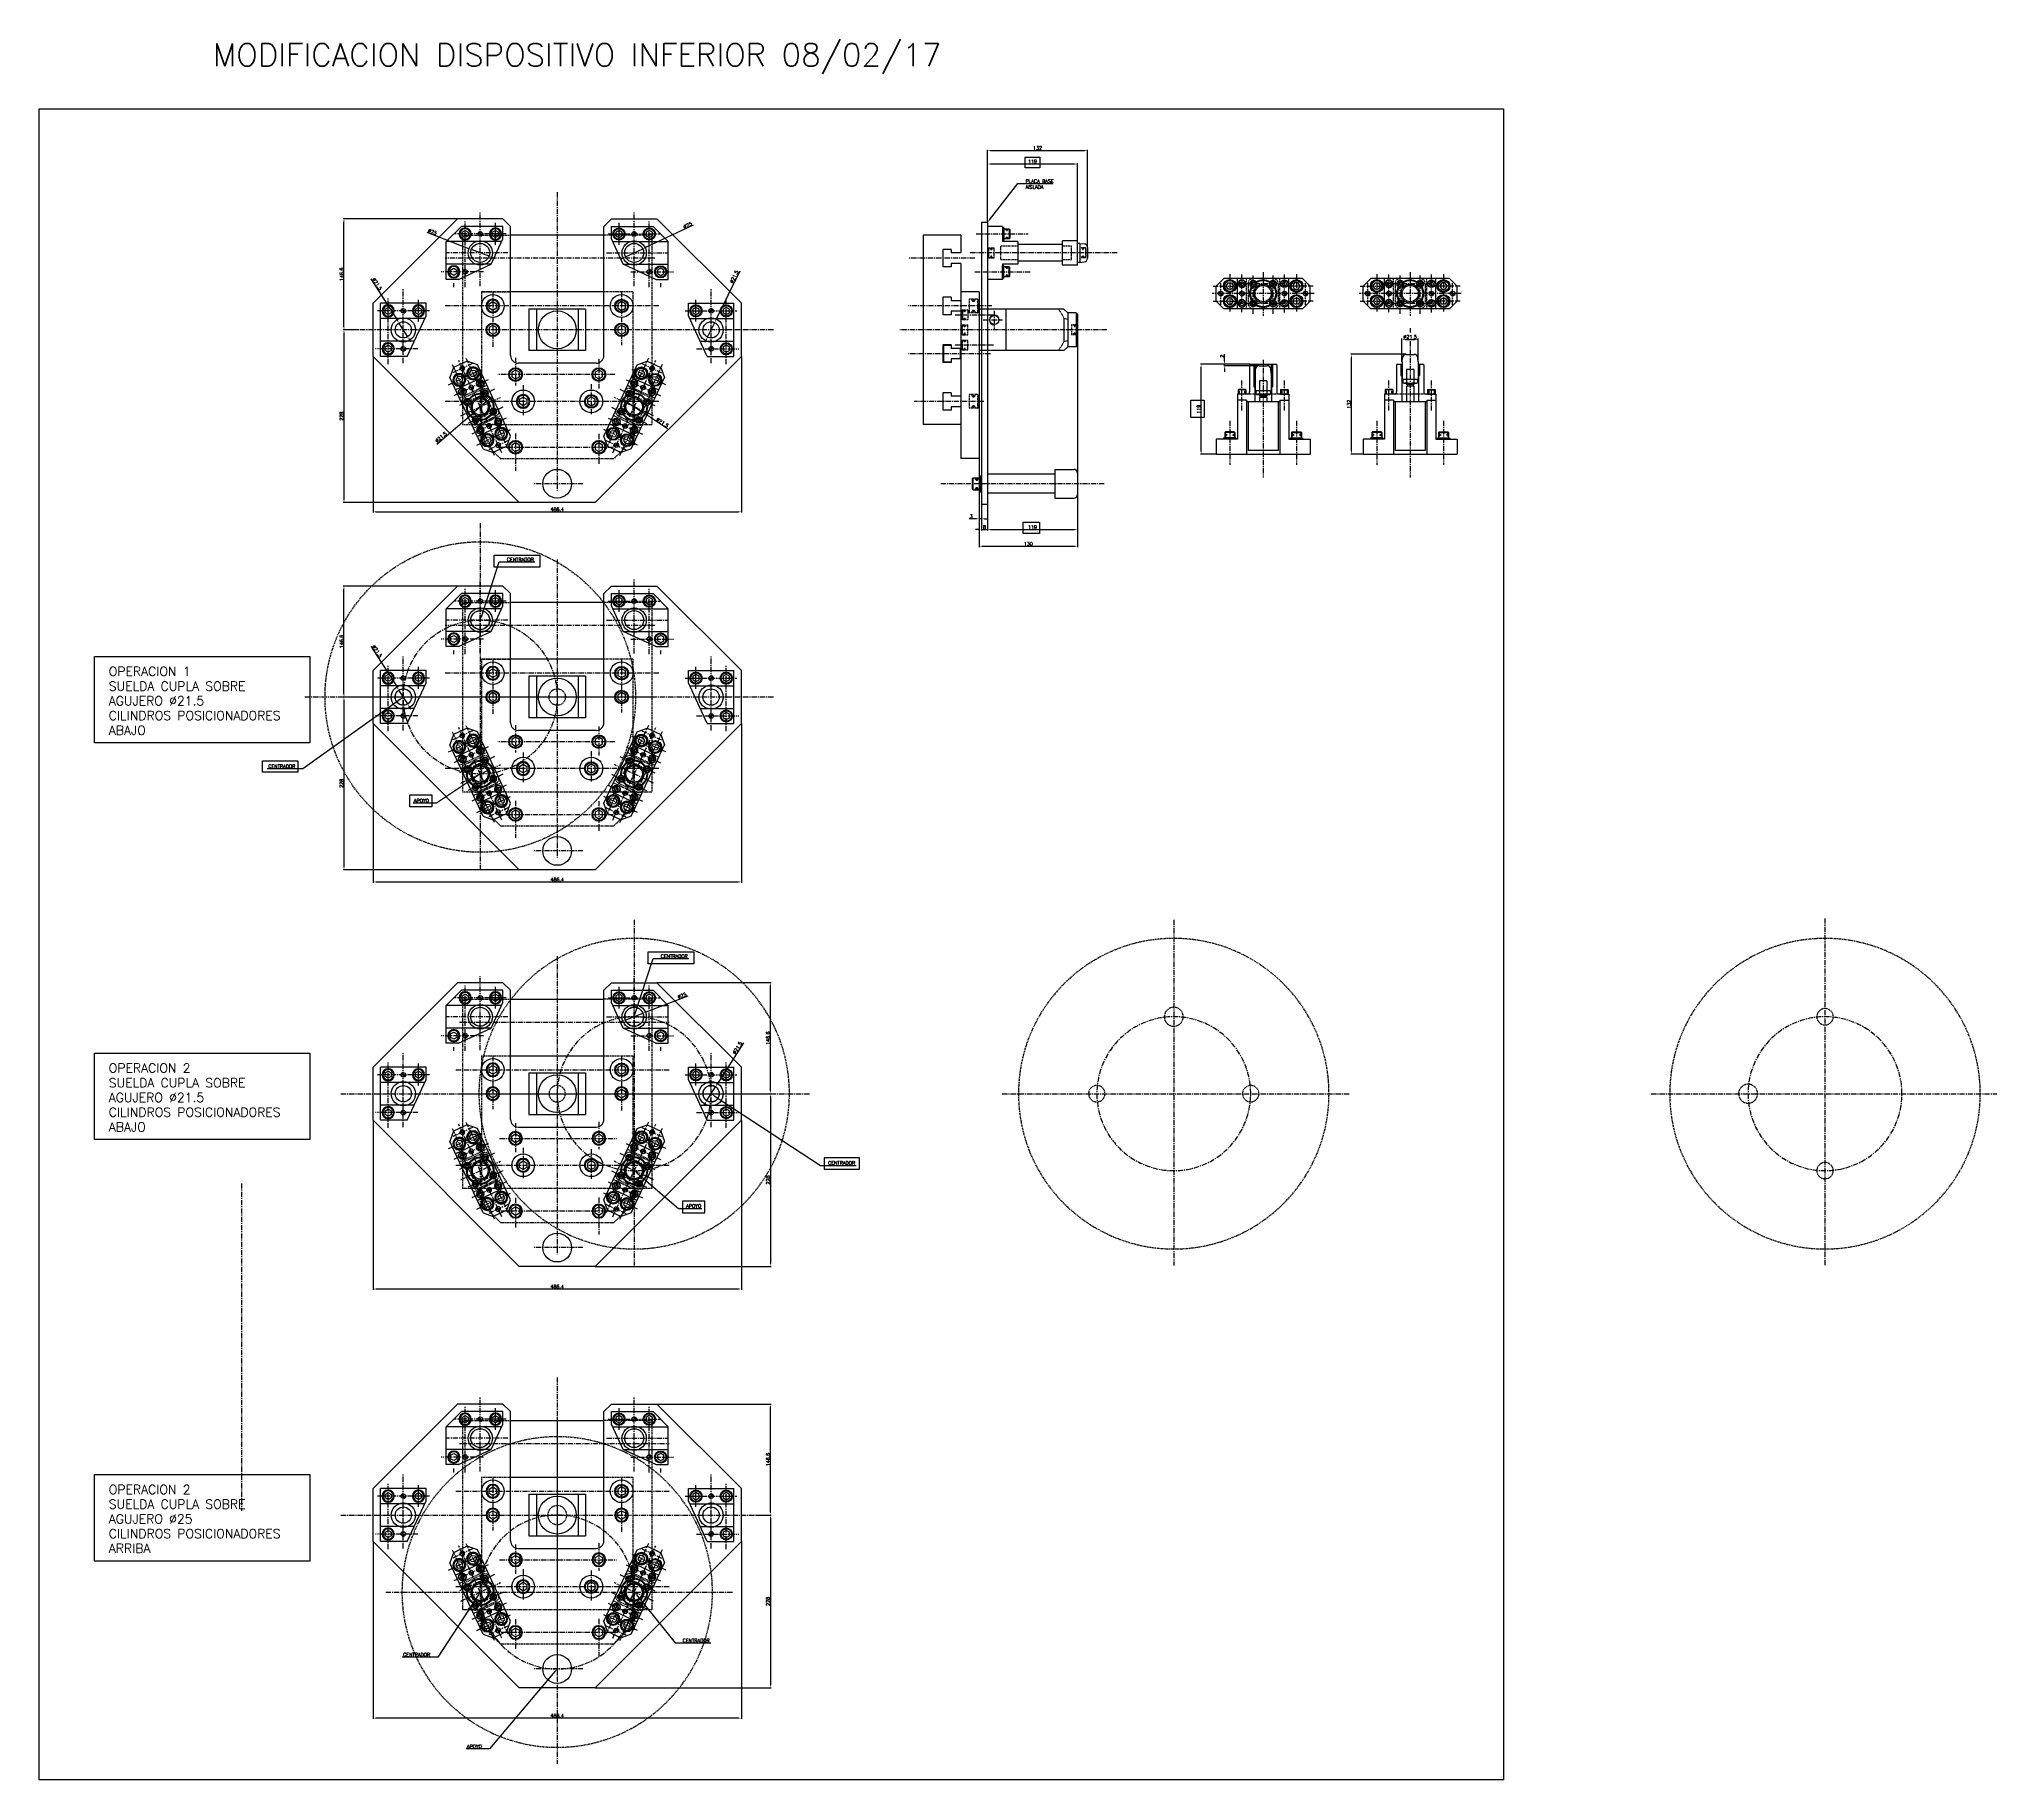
# Model space of a CAD drawing. Extents: x -1050 to 4472, y -2429 to 1188.
# Drawn here: x 1887 to 4472, y -1158 to 1140 of the extents above; entities that cross this region are included whole.
import ezdxf
from ezdxf import colors
from ezdxf.entities.mleader import LeaderData, LeaderLine
from ezdxf.math import Vec2, Vec3

# ---------------------------------------------------------------- set-up
doc = ezdxf.new("R2010")
doc.units = 0
doc.header["$LTSCALE"] = 5.5
doc.header["$MEASUREMENT"] = 0
doc.linetypes.add('CENTER', pattern=[2, 1.25, -0.25, 0.25, -0.25])
doc.linetypes.add('HIDDEN', pattern=[0.375, 0.25, -0.125])
doc.layers.get('0').update_dxf_attribs({"linetype": 'CONTINUOUS'})
doc.layers.get('DEFPOINTS').update_dxf_attribs({"linetype": 'CONTINUOUS'})
for name, color, linetype in [('CL', 1, 'CENTER'), ('CO', 3, 'CONTINUOUS'), ('FI', 1, 'CONTINUOUS'), ('OC', 1, 'HIDDEN'), ('POS', 3, 'CONTINUOUS')]:
    doc.layers.add(name, color=color, linetype=linetype)
doc.styles.add('ROMANS', font='ROMANS.SHX')
doc.dimstyles.new('2', dxfattribs={"dimscale": 2, "dimtxt": 2.3, "dimasz": 2, "dimexe": 0.5, "dimexo": 0.0625, "dimgap": 0.5, "dimtad": 1, "dimdec": 4, "dimdsep": 46, "dimtxsty": 'ROMANS', "dimcen": -2, "dimclrt": 7, "dimadec": 0, "dimazin": 0, "dimtfac": 0.869565, "dimtdec": 4, "dimtmove": 0, "dimatfit": 3, "dimfxl": 1, "dimtolj": 1, "dimarcsym": 0})
pattern_1 = [(45, (2079.76027, 2098.72857), (-0.088388348, 0.088388348), [])]
pattern_2 = [(45, (-1423.62528, 1294.5121), (-0.088388348, 0.088388348), [])]
pattern_3 = [(45, (2273.873, 2098.72857), (-0.088388348, 0.088388348), [])]

# ---------------------------------------------------------------- blocks, each defined once
blk = doc.blocks.new('12912S')
blk.add_lwpolyline([(-2.9, 5), (-5.8, 0), (-2.9, -5), (2.9, -5), (5.8, 0), (2.9, 5)], close=True)
blk.add_circle((0, 0), 9)
at = {"color": 1}
blk.add_circle((0, 0), 8, dxfattribs=at)
blk = doc.blocks.new('12912L')
for p, q in [((-9, 11), (-8, 12)), ((-9, 11), (-9, 0)), ((-9, 0), (9, 0)), ((-8, 12), (8, 12)), ((9, 11), (8, 12)), ((9, 11), (9, 0))]:
    blk.add_line(p, q)
at = {"color": 1}
for p, q in [((-9, 11), (9, 11)), ((-7.5, 8), (-7.5, 3)), ((-6.5, 7.2), (-6.5, 3.9)), ((-5.8, 6.2), (-5.8, 4.6)), ((5.9, 6.2), (5.9, 4.6)), ((6.6, 7.2), (6.6, 3.9)), ((7.6, 8), (7.6, 3))]:
    blk.add_line(p, q, dxfattribs=at)
blk = doc.blocks.new('08912L')
for p, q in [((-6.5, 7.2), (-5.7, 8)), ((-6.5, 7.2), (-6.5, 0)), ((-6.5, 0), (6.5, 0)), ((-5.7, 8), (5.7, 8)), ((5.7, 8), (6.5, 7.2)), ((6.5, 7.2), (6.5, 0))]:
    blk.add_line(p, q)
at = {"color": 1}
for p, q in [((-6.5, 7.2), (6.5, 7.2)), ((-5.6, 5.8), (-5.6, 2)), ((-4.8, 5.1), (-4.8, 2.9)), ((-4.1, 4.4), (-4.1, 3.4)), ((4.5, 4.8), (4.5, 3.1)), ((5.3, 5.5), (5.3, 2.5)), ((5.8, 6.1), (5.8, 1.8))]:
    blk.add_line(p, q, dxfattribs=at)
blk = doc.blocks.new('08125')
for p, q in [((-8.5, 1.1), (-8, 1.6)), ((-8.5, 1.1), (-8.5, 0)), ((-8.5, 0), (8.5, 0)), ((-8, 1.6), (8, 1.6)), ((8, 1.6), (8.5, 1.1)), ((8.5, 1.1), (8.5, 0))]:
    blk.add_line(p, q)
at = {"color": 1}
blk.add_line((-8.5, 1.1), (8.5, 1.1), dxfattribs=at)
blk = doc.blocks.new('08912s')
blk.add_lwpolyline([(-2.4, 4.1), (-4.7, 0), (-2.4, -4.1), (2.4, -4.1), (4.7, 0), (2.4, 4.1)], close=True)
blk.add_circle((0, 0), 8)
at = {"color": 1}
blk.add_circle((0, 0), 7, dxfattribs=at)
blk = doc.blocks.new('05912S')
blk.add_lwpolyline([(-1.2, 2), (-2.4, 0), (-1.2, -2), (1.2, -2), (2.4, 0), (1.2, 2)], close=True)
blk.add_circle((0, 0), 4.25)
at = {"color": 1}
blk.add_circle((0, 0), 3.75, dxfattribs=at)
blk = doc.blocks.new('06912s')
blk.add_lwpolyline([(-1.5, 2.6), (-2.9, 0), (-1.5, -2.6), (1.5, -2.6), (2.9, 0), (1.5, 2.6)], close=True)
blk.add_circle((0, 0), 5)
at = {"color": 1}
blk.add_circle((0, 0), 4.5, dxfattribs=at)
blk = doc.blocks.new('06912l')
for p, q in [((-5, 5.5), (-4.5, 6)), ((-5, 5.5), (-5, 0)), ((-5, 0), (5, 0)), ((-4.5, 6), (4.5, 6)), ((5, 5.5), (4.5, 6)), ((5, 5.5), (5, 0))]:
    blk.add_line(p, q)
at = {"color": 1}
for p, q in [((-5, 5.5), (5, 5.5)), ((-3.9, 4.3), (-3.9, 1.3)), ((-3.5, 3.7), (-3.5, 1.8)), ((3.5, 3.7), (3.5, 1.8)), ((3.9, 4.3), (3.9, 1.3))]:
    blk.add_line(p, q, dxfattribs=at)
blk = doc.blocks.new('A$C485E31D5')
at = {"layer": 'CO'}
h = blk.add_hatch(dxfattribs=at)
h.set_pattern_fill('ANSI31', color=256, style=0)
h.set_pattern_definition([(45, (-1451.62528, 1294.5121), (-0.088388348, 0.088388348), [])])
h.paths.add_polyline_path([(-53, 0), (-56, 0), (-56, -3, 0.414214)])
h.paths.add_polyline_path([(-56, 3, 0.414214), (-59, 0), (-56, 0)])
h = blk.add_hatch(dxfattribs=at)
h.set_pattern_fill('ANSI31', color=256, style=0)
h.set_pattern_definition(pattern_2)
h.paths.add_polyline_path([(-25, 0), (-28, 0), (-28, -3, 0.414214)])
h.paths.add_polyline_path([(-28, 3, 0.414214), (-31, 0), (-28, 0)])
h = blk.add_hatch(dxfattribs=at)
h.set_pattern_fill('ANSI31', color=256, style=0)
h.set_pattern_definition(pattern_2)
h.paths.add_polyline_path([(31, 0), (28, 0), (28, -3, 0.414214)])
h.paths.add_polyline_path([(28, 0), (28, 3, 0.414214), (25, 0)])
h = blk.add_hatch(dxfattribs=at)
h.set_pattern_fill('ANSI31', color=256, style=0)
h.set_pattern_definition([(45, (-1339.62528, 1294.5121), (-0.088388348, 0.088388348), [])])
h.paths.add_polyline_path([(59, 0), (56, 0), (56, -3, 0.414214)])
h.paths.add_polyline_path([(56, 3, 0.414214), (53, 0), (56, 0)])
for p, q in [((-62, 10), (-52, 20)), ((-62, -10), (-62, 10)), ((52, 20), (-52, 20)), ((-34, -20), (-34, 20)), ((34, -20), (34, 20)), ((52, 20), (62, 10)), ((62, -10), (62, 10)), ((-52, -20), (-62, -10)), ((52, -20), (-52, -20)), ((62, -10), (52, -20))]:
    blk.add_line(p, q)
for centre, radius in [((-56, 0), 3), ((-44, 10), 8.5), ((-28, 0), 3), ((-13, 13), 4.5), ((0, 0), 12.5), ((0, 0), 10.8), ((13, 13), 4.5), ((28, 0), 3), ((44, 10), 8.5), ((56, 0), 3), ((-44, -10), 8.5), ((-13, -13), 4.5), ((13, -13), 4.5), ((44, -10), 8.5)]:
    blk.add_circle(centre, radius)
for radius, start, end in [(18, 149.1573, 210.8427), (17, 148.9106, 211.0894), (18, 59.1573, 120.8427), (17, 58.9106, 121.0894), (17, 328.9106, 31.0894), (18, 329.1573, 30.8427), (18, 239.1573, 300.8427), (17, 238.9106, 301.0894)]:
    blk.add_arc((0, 0), radius, start, end)
at = {"layer": 'CL'}
for p, q in [((0, 28.2), (0, -29.3)), ((67.1, 0), (-67.5, 0)), ((-66.1, 10), (-33.5, 10)), ((-56, -15), (-56, 15)), ((-44, 25.6), (-44, -23.5)), ((39.5, 13), (-38, 13)), ((-28, -24.6), (-28, 25.4)), ((-13, -26.8), (-13, 25.4)), ((13, -26.8), (13, 25.4)), ((28, -24.9), (28, 25.4)), ((66.1, 10), (33.5, 10)), ((44, 25.6), (44, -23.6)), ((56, -15), (56, 15)), ((-66.1, -10), (-33.5, -10)), ((39, -13), (-37.8, -13)), ((66.1, -10), (33.5, -10))]:
    blk.add_line(p, q, dxfattribs=at)
at = {"layer": 'OC'}
for p, q in [((-22, -20), (-22, 20)), ((-20, 13), (-20, -13)), ((20, 13), (20, -13)), ((22, -20), (22, 20))]:
    blk.add_line(p, q, dxfattribs=at)
for centre, start, end in [((-13, 13), 90, 180), ((13, 13), 0, 90), ((-13, -13), 180, 270), ((13, -13), 270, 0)]:
    blk.add_arc(centre, 7, start, end, dxfattribs=at)
at = {"xscale": -1}
for name, p in [('08912s', (-44, 10)), ('06912s', (-28, 13)), ('05912S', (-13, 13)), ('06912s', (-28, -13))]:
    blk.add_blockref(name, p, dxfattribs=at)
for name, p in [('05912S', (13, 13)), ('06912s', (28, 13)), ('08912s', (44, 10)), ('06912s', (28, -13))]:
    blk.add_blockref(name, p)
at = {"rotation": 180}
for name, p in [('08912s', (-44, -10)), ('05912S', (-13, -13))]:
    blk.add_blockref(name, p, dxfattribs=at)
at = {"xscale": -1, "rotation": 180}
for name, p in [('05912S', (13, -13)), ('08912s', (44, -10))]:
    blk.add_blockref(name, p, dxfattribs=at)
blk = doc.blocks.new('*D42')
at = {"layer": 'CO', "color": 0, "lineweight": -2}
for p, q in [((3258.4, 735.7), (3258.4, 469.6)), ((3128.4, 586.2), (3128.4, 469.6)), ((3132.4, 470.6), (3254.4, 470.6))]:
    blk.add_line(p, q, dxfattribs=at)
at = {"layer": 'CO', "color": 0}
for points in [[(3132.4, 471.3), (3132.4, 470), (3128.4, 470.6)], [(3254.4, 471.3), (3254.4, 470), (3258.4, 470.6)]]:
    blk.add_solid(points, dxfattribs=at)
at = {"layer": 'DEFPOINTS', "color": 0}
for p in [(3258.4, 735.8), (3128.4, 586.3), (3258.4, 470.6)]:
    blk.add_point(p, dxfattribs=at)
at = {"layer": 'CO', "color": 7, "insert": (3193.4, 473.9), "char_height": 4.6, "attachment_point": 5, "style": 'ROMANS'}
blk.add_mtext('\\A1;130', dxfattribs=at)
blk = doc.blocks.new('*D43')
at = {"layer": 'CO', "color": 0, "lineweight": -2}
for p, q in [((3258.4, 735.6), (3258.4, 491.5)), ((3139.4, 526.2), (3139.4, 491.5)), ((3143.4, 492.5), (3254.4, 492.5))]:
    blk.add_line(p, q, dxfattribs=at)
at = {"layer": 'CO', "color": 0}
for points in [[(3143.4, 493.1), (3143.4, 491.8), (3139.4, 492.5)], [(3254.4, 493.1), (3254.4, 491.8), (3258.4, 492.5)]]:
    blk.add_solid(points, dxfattribs=at)
at = {"layer": 'DEFPOINTS', "color": 0}
for p in [(3258.4, 735.7), (3139.4, 526.3), (3258.4, 492.5)]:
    blk.add_point(p, dxfattribs=at)
at = {"layer": 'CO', "color": 7, "insert": (3198.9, 495.8), "char_height": 4.6, "attachment_point": 5, "style": 'ROMANS'}
blk.add_mtext('\\A1;119', dxfattribs=at)
blk = doc.blocks.new('*D44')
at = {"layer": 'CO', "color": 0, "lineweight": -2}
for p, q in [((3131.4, 526.2), (3131.4, 491.5)), ((3139.4, 526.2), (3139.4, 491.5)), ((3127.4, 492.5), (3123.4, 492.5)), ((3131.4, 492.5), (3139.4, 492.5)), ((3143.4, 492.5), (3147.4, 492.5))]:
    blk.add_line(p, q, dxfattribs=at)
at = {"layer": 'CO', "color": 0}
for points in [[(3127.4, 493.1), (3127.4, 491.8), (3131.4, 492.5)], [(3143.4, 493.1), (3143.4, 491.8), (3139.4, 492.5)]]:
    blk.add_solid(points, dxfattribs=at)
at = {"layer": 'DEFPOINTS', "color": 0}
for p in [(3131.4, 526.3), (3139.4, 526.3), (3139.4, 492.5)]:
    blk.add_point(p, dxfattribs=at)
at = {"layer": 'CO', "color": 7, "insert": (3135.4, 495.8), "char_height": 4.6, "attachment_point": 5, "style": 'ROMANS'}
blk.add_mtext('\\A1;8', dxfattribs=at)
blk = doc.blocks.new('*D45')
at = {"layer": 'CO', "color": 0, "lineweight": -2}
for p, q in [((3128.4, 586.1), (3128.4, 505.8)), ((3131.4, 526.1), (3131.4, 505.8)), ((3124.4, 506.8), (3115.3, 506.8)), ((3131.4, 506.8), (3128.4, 506.8)), ((3135.4, 506.8), (3139.4, 506.8))]:
    blk.add_line(p, q, dxfattribs=at)
at = {"layer": 'CO', "color": 0}
for points in [[(3124.4, 507.5), (3124.4, 506.1), (3128.4, 506.8)], [(3135.4, 507.5), (3135.4, 506.1), (3131.4, 506.8)]]:
    blk.add_solid(points, dxfattribs=at)
at = {"layer": 'DEFPOINTS', "color": 0}
for p in [(3128.4, 586.2), (3131.4, 526.2), (3128.4, 506.8)]:
    blk.add_point(p, dxfattribs=at)
at = {"layer": 'CO', "color": 7, "insert": (3117.9, 510.1), "char_height": 4.6, "attachment_point": 5, "style": 'ROMANS'}
blk.add_mtext('\\A1;3', dxfattribs=at)
blk = doc.blocks.new('*D48')
at = {"layer": 'CO', "color": 0, "lineweight": -2}
for p, q in [((2308.9, 756.3), (2288.7, 756.3)), ((2289.7, 752.3), (2289.7, 532.3)), ((2521, 528.3), (2288.7, 528.3))]:
    blk.add_line(p, q, dxfattribs=at)
at = {"layer": 'CO', "color": 0}
for points in [[(2289, 752.3), (2290.4, 752.3), (2289.7, 756.3)], [(2289, 532.3), (2290.4, 532.3), (2289.7, 528.3)]]:
    blk.add_solid(points, dxfattribs=at)
at = {"layer": 'DEFPOINTS', "color": 0}
for p in [(2309.1, 756.3), (2289.7, 528.3), (2521.1, 528.3)]:
    blk.add_point(p, dxfattribs=at)
at = {"layer": 'CO', "color": 7, "insert": (2286.4, 642.3), "char_height": 4.6, "attachment_point": 5, "rotation": 90, "style": 'ROMANS'}
blk.add_mtext('\\A1;228', dxfattribs=at)
blk = doc.blocks.new('*D49')
at = {"layer": 'CO', "color": 0, "lineweight": -2}
for p, q in [((2439.6, 902.9), (2288.7, 902.9)), ((2289.7, 760.3), (2289.7, 898.9)), ((2308.9, 756.3), (2288.7, 756.3))]:
    blk.add_line(p, q, dxfattribs=at)
at = {"layer": 'CO', "color": 0}
for points in [[(2289, 898.9), (2290.4, 898.9), (2289.7, 902.9)], [(2289, 760.3), (2290.4, 760.3), (2289.7, 756.3)]]:
    blk.add_solid(points, dxfattribs=at)
at = {"layer": 'DEFPOINTS', "color": 0}
for p in [(2289.7, 902.9), (2439.7, 902.9), (2309.1, 756.3)]:
    blk.add_point(p, dxfattribs=at)
at = {"layer": 'CO', "color": 7, "insert": (2286.4, 829.6), "char_height": 4.6, "attachment_point": 5, "rotation": 90, "style": 'ROMANS'}
blk.add_mtext('\\A1;146.6', dxfattribs=at)
blk = doc.blocks.new('*D50')
at = {"layer": 'CO', "color": 0, "lineweight": -2}
for p, q in [((2328.1, 721.2), (2328.1, 515)), ((2814.5, 721.2), (2814.5, 515)), ((2332.1, 516), (2810.5, 516))]:
    blk.add_line(p, q, dxfattribs=at)
at = {"layer": 'CO', "color": 0}
for points in [[(2332.1, 516.7), (2332.1, 515.4), (2328.1, 516)], [(2810.5, 516.7), (2810.5, 515.4), (2814.5, 516)]]:
    blk.add_solid(points, dxfattribs=at)
at = {"layer": 'DEFPOINTS', "color": 0}
for p in [(2328.1, 721.3), (2814.5, 721.3), (2814.5, 516)]:
    blk.add_point(p, dxfattribs=at)
at = {"layer": 'CO', "color": 7, "insert": (2571.3, 519.3), "char_height": 4.6, "attachment_point": 5, "style": 'ROMANS'}
blk.add_mtext('\\A1;486.4', dxfattribs=at)
blk = doc.blocks.new('*D51')
at = {"layer": 'CO', "color": 0, "lineweight": -2}
for p, q in [((2399, 885.2), (2454.3, 863.9)), ((2481.3, 853.4), (2458, 862.4)), ((2485.1, 852), (2488.8, 850.6))]:
    blk.add_line(p, q, dxfattribs=at)
at = {"layer": 'CO', "color": 0}
for points in [[(2454.5, 864.5), (2454, 863.3), (2458, 862.4)], [(2485.3, 852.6), (2484.8, 851.4), (2481.3, 853.4)]]:
    blk.add_solid(points, dxfattribs=at)
at = {"layer": 'DEFPOINTS', "color": 0}
for p in [(2458, 862.4), (2481.3, 853.4)]:
    blk.add_point(p, dxfattribs=at)
at = {"layer": 'CO', "color": 7, "insert": (2406.5, 885.8), "char_height": 4.6, "attachment_point": 5, "rotation": 338.9081, "style": 'ROMANS'}
blk.add_mtext('\\A1;∅25', dxfattribs=at)
blk = doc.blocks.new('*D52')
at = {"layer": 'CO', "color": 0, "lineweight": -2}
for p, q in [((2325.3, 823.6), (2360.2, 768.8)), ((2373.9, 747.3), (2362.3, 765.4)), ((2376, 743.9), (2378.1, 740.5))]:
    blk.add_line(p, q, dxfattribs=at)
at = {"layer": 'CO', "color": 0}
for points in [[(2360.7, 769.1), (2359.6, 768.4), (2362.3, 765.4)], [(2376.6, 744.3), (2375.4, 743.5), (2373.9, 747.3)]]:
    blk.add_solid(points, dxfattribs=at)
at = {"layer": 'DEFPOINTS', "color": 0}
for p in [(2362.3, 765.4), (2373.9, 747.3)]:
    blk.add_point(p, dxfattribs=at)
at = {"layer": 'CO', "color": 7, "insert": (2333.5, 816.9), "char_height": 4.6, "attachment_point": 5, "rotation": 302.4693, "style": 'ROMANS'}
blk.add_mtext('\\A1;∅21.5', dxfattribs=at)
blk = doc.blocks.new('*D53')
at = {"layer": 'CO', "color": 0, "lineweight": -2}
for p, q in [((3486.3, 711), (3420.5, 711)), ((3421.5, 596), (3421.5, 707)), ((3441.3, 592), (3420.5, 592))]:
    blk.add_line(p, q, dxfattribs=at)
at = {"layer": 'CO', "color": 0}
for points in [[(3420.8, 707), (3422.1, 707), (3421.5, 711)], [(3420.8, 596), (3422.1, 596), (3421.5, 592)]]:
    blk.add_solid(points, dxfattribs=at)
at = {"layer": 'DEFPOINTS', "color": 0}
for p in [(3421.5, 711), (3486.4, 711), (3441.4, 592)]:
    blk.add_point(p, dxfattribs=at)
at = {"layer": 'CO', "color": 7, "insert": (3418.2, 651.5), "char_height": 4.6, "attachment_point": 5, "rotation": 90, "style": 'ROMANS'}
blk.add_mtext('\\A1;119', dxfattribs=at)
blk = doc.blocks.new('*D54')
at = {"layer": 'CO', "color": 0, "lineweight": -2}
for p, q in [((3139.4, 898.1), (3139.4, 976.3)), ((3254.4, 975.3), (3143.4, 975.3)), ((3258.4, 874.1), (3258.4, 976.3))]:
    blk.add_line(p, q, dxfattribs=at)
at = {"layer": 'CO', "color": 0}
for points in [[(3143.4, 975.9), (3143.4, 974.6), (3139.4, 975.3)], [(3254.4, 975.9), (3254.4, 974.6), (3258.4, 975.3)]]:
    blk.add_solid(points, dxfattribs=at)
at = {"layer": 'DEFPOINTS', "color": 0}
for p in [(3139.4, 975.3), (3139.4, 897.9), (3258.4, 873.9)]:
    blk.add_point(p, dxfattribs=at)
at = {"layer": 'CO', "color": 7, "insert": (3198.9, 978.6), "char_height": 4.6, "attachment_point": 5, "style": 'ROMANS'}
blk.add_mtext('\\A1;119', dxfattribs=at)
blk = doc.blocks.new('*D55')
at = {"layer": 'CO', "color": 0, "lineweight": -2}
for p, q in [((3686.7, 714.1), (3686.7, 744.8)), ((3690.7, 743.8), (3704.2, 743.8)), ((3708.2, 714.1), (3708.2, 744.8))]:
    blk.add_line(p, q, dxfattribs=at)
at = {"layer": 'CO', "color": 0}
for points in [[(3690.7, 744.5), (3690.7, 743.1), (3686.7, 743.8)], [(3704.2, 744.5), (3704.2, 743.1), (3708.2, 743.8)]]:
    blk.add_solid(points, dxfattribs=at)
at = {"layer": 'DEFPOINTS', "color": 0}
for p in [(3708.2, 743.8), (3686.7, 714), (3708.2, 714)]:
    blk.add_point(p, dxfattribs=at)
at = {"layer": 'CO', "color": 7, "insert": (3697.5, 747.1), "char_height": 4.6, "attachment_point": 5, "style": 'ROMANS'}
blk.add_mtext('\\A1;%%C21.5', dxfattribs=at)
blk = doc.blocks.new('*D56')
at = {"layer": 'CO', "color": 0, "lineweight": -2}
for p, q in [((3452.5, 715), (3452.5, 724)), ((3486.3, 711), (3451.5, 711)), ((3498, 709), (3451.5, 709)), ((3452.5, 709), (3452.5, 711)), ((3452.5, 705), (3452.5, 701))]:
    blk.add_line(p, q, dxfattribs=at)
at = {"layer": 'CO', "color": 0}
for points in [[(3451.8, 715), (3453.2, 715), (3452.5, 711)], [(3451.8, 705), (3453.2, 705), (3452.5, 709)]]:
    blk.add_solid(points, dxfattribs=at)
at = {"layer": 'DEFPOINTS', "color": 0}
for p in [(3452.5, 711), (3486.4, 711), (3498.1, 709)]:
    blk.add_point(p, dxfattribs=at)
at = {"layer": 'CO', "color": 7, "insert": (3449.2, 721.5), "char_height": 4.6, "attachment_point": 5, "rotation": 90, "style": 'ROMANS'}
blk.add_mtext('\\A1;2', dxfattribs=at)
blk = doc.blocks.new('*D57')
at = {"layer": 'CO', "color": 0, "lineweight": -2}
for p, q in [((3692.1, 724), (3619.1, 724)), ((3620.1, 596), (3620.1, 720)), ((3635.4, 592), (3619.1, 592))]:
    blk.add_line(p, q, dxfattribs=at)
at = {"layer": 'CO', "color": 0}
for points in [[(3619.5, 720), (3620.8, 720), (3620.1, 724)], [(3619.5, 596), (3620.8, 596), (3620.1, 592)]]:
    blk.add_solid(points, dxfattribs=at)
at = {"layer": 'DEFPOINTS', "color": 0}
for p in [(3620.1, 724), (3692.2, 724), (3635.5, 592)]:
    blk.add_point(p, dxfattribs=at)
at = {"layer": 'CO', "color": 7, "insert": (3616.8, 658), "char_height": 4.6, "attachment_point": 5, "rotation": 90, "style": 'ROMANS'}
blk.add_mtext('\\A1;132', dxfattribs=at)
blk = doc.blocks.new('*D58')
at = {"layer": 'CO', "color": 0, "lineweight": -2}
for p, q in [((3139.4, 898.1), (3139.4, 994.2)), ((3143.4, 993.2), (3267.4, 993.2)), ((3271.4, 865.1), (3271.4, 994.2))]:
    blk.add_line(p, q, dxfattribs=at)
at = {"layer": 'CO', "color": 0}
for points in [[(3143.4, 993.8), (3143.4, 992.5), (3139.4, 993.2)], [(3267.4, 993.8), (3267.4, 992.5), (3271.4, 993.2)]]:
    blk.add_solid(points, dxfattribs=at)
at = {"layer": 'DEFPOINTS', "color": 0}
for p in [(3271.4, 993.2), (3139.4, 897.9), (3271.4, 865)]:
    blk.add_point(p, dxfattribs=at)
at = {"layer": 'CO', "color": 7, "insert": (3205.4, 996.5), "char_height": 4.6, "attachment_point": 5, "style": 'ROMANS'}
blk.add_mtext('\\A1;132', dxfattribs=at)
blk = doc.blocks.new('*D59')
at = {"layer": 'CO', "color": 0, "lineweight": -2}
for p, q in [((2751, 894.4), (2687.8, 864.9)), ((2661.6, 852.7), (2684.2, 863.2)), ((2657.9, 851), (2654.3, 849.3))]:
    blk.add_line(p, q, dxfattribs=at)
at = {"layer": 'CO', "color": 0}
for points in [[(2687.6, 865.5), (2688.1, 864.3), (2684.2, 863.2)], [(2657.6, 851.6), (2658.2, 850.4), (2661.6, 852.7)]]:
    blk.add_solid(points, dxfattribs=at)
at = {"layer": 'DEFPOINTS', "color": 0}
for p in [(2684.2, 863.2), (2661.6, 852.7)]:
    blk.add_point(p, dxfattribs=at)
at = {"layer": 'CO', "color": 7, "insert": (2743.4, 894.5), "char_height": 4.6, "attachment_point": 5, "rotation": 25.0202, "style": 'ROMANS'}
blk.add_mtext('\\A1;∅25', dxfattribs=at)
blk = doc.blocks.new('*D60')
at = {"layer": 'CO', "color": 0, "lineweight": -2}
for p, q in [((2812.3, 834), (2780.9, 769.6)), ((2769.8, 746.7), (2779.2, 766)), ((2768, 743.1), (2766.3, 739.5))]:
    blk.add_line(p, q, dxfattribs=at)
at = {"layer": 'CO', "color": 0}
for points in [[(2780.3, 769.9), (2781.5, 769.3), (2779.2, 766)], [(2767.4, 743.4), (2768.6, 742.8), (2769.8, 746.7)]]:
    blk.add_solid(points, dxfattribs=at)
at = {"layer": 'DEFPOINTS', "color": 0}
for p in [(2779.2, 766), (2769.8, 746.7)]:
    blk.add_point(p, dxfattribs=at)
at = {"layer": 'CO', "color": 7, "insert": (2804.9, 826.4), "char_height": 4.6, "attachment_point": 5, "rotation": 64.0358, "style": 'ROMANS'}
blk.add_mtext('\\A1;∅21.5', dxfattribs=at)
blk = doc.blocks.new('*D61')
at = {"layer": 'CO', "color": 0, "lineweight": -2}
for p, q in [((2660.6, 662.9), (2657.3, 665.1)), ((2663.9, 660.7), (2681.8, 648.8)), ((2716.8, 625.6), (2685.2, 646.6))]:
    blk.add_line(p, q, dxfattribs=at)
at = {"layer": 'CO', "color": 0}
for points in [[(2661, 663.4), (2660.2, 662.3), (2663.9, 660.7)], [(2685.5, 647.1), (2684.8, 646), (2681.8, 648.8)]]:
    blk.add_solid(points, dxfattribs=at)
at = {"layer": 'DEFPOINTS', "color": 0}
for p in [(2663.9, 660.7), (2681.8, 648.8)]:
    blk.add_point(p, dxfattribs=at)
at = {"layer": 'CO', "color": 7, "insert": (2710.2, 633.9), "char_height": 4.6, "attachment_point": 5, "rotation": 326.4461, "style": 'ROMANS'}
blk.add_mtext('\\A1;∅21.5', dxfattribs=at)
blk = doc.blocks.new('*D62')
at = {"layer": 'CO', "color": 0, "lineweight": -2}
for p, q in [((2477.9, 661.7), (2461.5, 647.8)), ((2480.9, 664.3), (2483.9, 666.9)), ((2412.2, 605.6), (2458.5, 645.2))]:
    blk.add_line(p, q, dxfattribs=at)
at = {"layer": 'CO', "color": 0}
for points in [[(2458, 645.7), (2458.9, 644.6), (2461.5, 647.8)], [(2480.5, 664.8), (2481.3, 663.8), (2477.9, 661.7)]]:
    blk.add_solid(points, dxfattribs=at)
at = {"layer": 'DEFPOINTS', "color": 0}
for p in [(2461.5, 647.8), (2477.9, 661.7)]:
    blk.add_point(p, dxfattribs=at)
at = {"layer": 'CO', "color": 7, "insert": (2417.8, 614.7), "char_height": 4.6, "attachment_point": 5, "rotation": 40.5362, "style": 'ROMANS'}
blk.add_mtext('\\A1;∅21.5', dxfattribs=at)
blk = doc.blocks.new('*D63')
at = {"layer": 'CO', "color": 0, "lineweight": -2}
for p, q in [((2308.9, 271.5), (2288.7, 271.5)), ((2289.7, 267.5), (2289.7, 47.5)), ((2521, 43.5), (2288.7, 43.5))]:
    blk.add_line(p, q, dxfattribs=at)
at = {"layer": 'CO', "color": 0}
for points in [[(2289, 267.5), (2290.4, 267.5), (2289.7, 271.5)], [(2289, 47.5), (2290.4, 47.5), (2289.7, 43.5)]]:
    blk.add_solid(points, dxfattribs=at)
at = {"layer": 'DEFPOINTS', "color": 0}
for p in [(2309.1, 271.5), (2289.7, 43.5), (2521.1, 43.5)]:
    blk.add_point(p, dxfattribs=at)
at = {"layer": 'CO', "color": 7, "insert": (2286.4, 157.5), "char_height": 4.6, "attachment_point": 5, "rotation": 90, "style": 'ROMANS'}
blk.add_mtext('\\A1;228', dxfattribs=at)
blk = doc.blocks.new('*D64')
at = {"layer": 'CO', "color": 0, "lineweight": -2}
for p, q in [((2439.6, 418.1), (2288.7, 418.1)), ((2289.7, 275.5), (2289.7, 414.1)), ((2308.9, 271.5), (2288.7, 271.5))]:
    blk.add_line(p, q, dxfattribs=at)
at = {"layer": 'CO', "color": 0}
for points in [[(2289, 414.1), (2290.4, 414.1), (2289.7, 418.1)], [(2289, 275.5), (2290.4, 275.5), (2289.7, 271.5)]]:
    blk.add_solid(points, dxfattribs=at)
at = {"layer": 'DEFPOINTS', "color": 0}
for p in [(2289.7, 418.1), (2439.7, 418.1), (2309.1, 271.5)]:
    blk.add_point(p, dxfattribs=at)
at = {"layer": 'CO', "color": 7, "insert": (2286.4, 344.8), "char_height": 4.6, "attachment_point": 5, "rotation": 90, "style": 'ROMANS'}
blk.add_mtext('\\A1;146.6', dxfattribs=at)
blk = doc.blocks.new('*D65')
at = {"layer": 'CO', "color": 0, "lineweight": -2}
for p, q in [((2328.1, 236.4), (2328.1, 26.3)), ((2814.5, 236.4), (2814.5, 26.3)), ((2332.1, 27.3), (2810.5, 27.3))]:
    blk.add_line(p, q, dxfattribs=at)
at = {"layer": 'CO', "color": 0}
for points in [[(2332.1, 28), (2332.1, 26.7), (2328.1, 27.3)], [(2810.5, 28), (2810.5, 26.7), (2814.5, 27.3)]]:
    blk.add_solid(points, dxfattribs=at)
at = {"layer": 'DEFPOINTS', "color": 0}
for p in [(2328.1, 236.5), (2814.5, 236.5), (2814.5, 27.3)]:
    blk.add_point(p, dxfattribs=at)
at = {"layer": 'CO', "color": 7, "insert": (2571.3, 30.6), "char_height": 4.6, "attachment_point": 5, "style": 'ROMANS'}
blk.add_mtext('\\A1;486.4', dxfattribs=at)
blk = doc.blocks.new('*D66')
at = {"layer": 'CO', "color": 0, "lineweight": -2}
for p, q in [((2325.3, 338.8), (2360.2, 284)), ((2373.9, 262.4), (2362.3, 280.6)), ((2376, 259.1), (2378.1, 255.7))]:
    blk.add_line(p, q, dxfattribs=at)
at = {"layer": 'CO', "color": 0}
for points in [[(2360.7, 284.3), (2359.6, 283.6), (2362.3, 280.6)], [(2376.6, 259.4), (2375.4, 258.7), (2373.9, 262.4)]]:
    blk.add_solid(points, dxfattribs=at)
at = {"layer": 'DEFPOINTS', "color": 0}
for p in [(2362.3, 280.6), (2373.9, 262.4)]:
    blk.add_point(p, dxfattribs=at)
at = {"layer": 'CO', "color": 7, "insert": (2333.5, 332), "char_height": 4.6, "attachment_point": 5, "rotation": 302.4693, "style": 'ROMANS'}
blk.add_mtext('\\A1;∅21.5', dxfattribs=at)
blk = doc.blocks.new('A$C5DAA2D5E')
at = {"layer": 'CL'}
for p, q in [((0, 226.4), (0, -232.1)), ((-229.5, 0), (226.9, 0))]:
    blk.add_line(p, q, dxfattribs=at)
blk.add_circle((0, 0), 101.6, dxfattribs=at)
at = {"layer": 'OC'}
for centre, radius in [((0, 0), 205), ((0, 101.6), 10.8), ((-101.6, 0), 12.5), ((0, -101.6), 10.8)]:
    blk.add_circle(centre, radius, dxfattribs=at)
blk = doc.blocks.new('*D67')
at = {"layer": 'CO', "color": 0, "lineweight": -2}
for p, q in [((2833.6, -252.2), (2853.9, -252.2)), ((2852.9, -256.2), (2852.9, -476.2)), ((2621.6, -480.2), (2853.9, -480.2))]:
    blk.add_line(p, q, dxfattribs=at)
at = {"layer": 'CO', "color": 0}
for points in [[(2852.2, -256.2), (2853.5, -256.2), (2852.9, -252.2)], [(2852.2, -476.2), (2853.5, -476.2), (2852.9, -480.2)]]:
    blk.add_solid(points, dxfattribs=at)
at = {"layer": 'DEFPOINTS', "color": 0}
for p in [(2833.5, -252.2), (2621.5, -480.2), (2852.9, -480.2)]:
    blk.add_point(p, dxfattribs=at)
at = {"layer": 'CO', "color": 7, "insert": (2849.6, -366.2), "char_height": 4.6, "attachment_point": 5, "rotation": 90, "style": 'ROMANS'}
blk.add_mtext('\\A1;228', dxfattribs=at)
blk = doc.blocks.new('*D68')
at = {"layer": 'CO', "color": 0, "lineweight": -2}
for p, q in [((2703, -105.6), (2853.9, -105.6)), ((2852.9, -248.2), (2852.9, -109.6)), ((2833.6, -252.2), (2853.9, -252.2))]:
    blk.add_line(p, q, dxfattribs=at)
at = {"layer": 'CO', "color": 0}
for points in [[(2852.2, -109.6), (2853.5, -109.6), (2852.9, -105.6)], [(2852.2, -248.2), (2853.5, -248.2), (2852.9, -252.2)]]:
    blk.add_solid(points, dxfattribs=at)
at = {"layer": 'DEFPOINTS', "color": 0}
for p in [(2702.9, -105.6), (2852.9, -105.6), (2833.5, -252.2)]:
    blk.add_point(p, dxfattribs=at)
at = {"layer": 'CO', "color": 7, "insert": (2849.6, -178.9), "char_height": 4.6, "attachment_point": 5, "rotation": 90, "style": 'ROMANS'}
blk.add_mtext('\\A1;146.6', dxfattribs=at)
blk = doc.blocks.new('*D69')
at = {"layer": 'CO', "color": 0, "lineweight": -2}
for p, q in [((2328.1, -287.4), (2328.1, -511.1)), ((2814.5, -287.4), (2814.5, -511.1)), ((2810.5, -510.1), (2332.1, -510.1))]:
    blk.add_line(p, q, dxfattribs=at)
at = {"layer": 'CO', "color": 0}
for points in [[(2332.1, -509.4), (2332.1, -510.8), (2328.1, -510.1)], [(2810.5, -509.4), (2810.5, -510.8), (2814.5, -510.1)]]:
    blk.add_solid(points, dxfattribs=at)
at = {"layer": 'DEFPOINTS', "color": 0}
for p in [(2328.1, -287.2), (2814.5, -287.2), (2328.1, -510.1)]:
    blk.add_point(p, dxfattribs=at)
at = {"layer": 'CO', "color": 7, "insert": (2571.3, -506.8), "char_height": 4.6, "attachment_point": 5, "style": 'ROMANS'}
blk.add_mtext('\\A1;486.4', dxfattribs=at)
blk = doc.blocks.new('*D70')
at = {"layer": 'CO', "color": 0, "lineweight": -2}
for p, q in [((2743.6, -123.4), (2688.3, -144.7)), ((2661.2, -155.1), (2684.5, -146.1)), ((2657.5, -156.6), (2653.8, -158))]:
    blk.add_line(p, q, dxfattribs=at)
at = {"layer": 'CO', "color": 0}
for points in [[(2688, -144.1), (2688.5, -145.3), (2684.5, -146.1)], [(2657.2, -155.9), (2657.7, -157.2), (2661.2, -155.1)]]:
    blk.add_solid(points, dxfattribs=at)
at = {"layer": 'DEFPOINTS', "color": 0}
for p in [(2684.5, -146.1), (2661.2, -155.1)]:
    blk.add_point(p, dxfattribs=at)
at = {"layer": 'CO', "color": 7, "insert": (2736, -122.7), "char_height": 4.6, "attachment_point": 5, "rotation": 21.0919, "style": 'ROMANS'}
blk.add_mtext('\\A1;∅25', dxfattribs=at)
blk = doc.blocks.new('*D71')
at = {"layer": 'CO', "color": 0, "lineweight": -2}
for p, q in [((2817.3, -185), (2782.4, -239.8)), ((2768.7, -261.3), (2780.3, -243.2)), ((2766.6, -264.7), (2764.4, -268))]:
    blk.add_line(p, q, dxfattribs=at)
at = {"layer": 'CO', "color": 0}
for points in [[(2781.8, -239.4), (2783, -240.1), (2780.3, -243.2)], [(2766, -264.3), (2767.1, -265), (2768.7, -261.3)]]:
    blk.add_solid(points, dxfattribs=at)
at = {"layer": 'DEFPOINTS', "color": 0}
for p in [(2780.3, -243.2), (2768.7, -261.3)]:
    blk.add_point(p, dxfattribs=at)
at = {"layer": 'CO', "color": 7, "insert": (2809.1, -191.7), "char_height": 4.6, "attachment_point": 5, "rotation": 57.5307, "style": 'ROMANS'}
blk.add_mtext('\\A1;∅21.5', dxfattribs=at)
blk = doc.blocks.new('*D72')
at = {"layer": 'CO', "color": 0, "lineweight": -2}
for p, q in [((2833.6, -808.6), (2853.9, -808.6)), ((2852.9, -812.6), (2852.9, -1032.6)), ((2621.6, -1036.6), (2853.9, -1036.6))]:
    blk.add_line(p, q, dxfattribs=at)
at = {"layer": 'CO', "color": 0}
for points in [[(2852.2, -812.6), (2853.5, -812.6), (2852.9, -808.6)], [(2852.2, -1032.6), (2853.5, -1032.6), (2852.9, -1036.6)]]:
    blk.add_solid(points, dxfattribs=at)
at = {"layer": 'DEFPOINTS', "color": 0}
for p in [(2833.5, -808.6), (2621.5, -1036.6), (2852.9, -1036.6)]:
    blk.add_point(p, dxfattribs=at)
at = {"layer": 'CO', "color": 7, "insert": (2849.6, -922.6), "char_height": 4.6, "attachment_point": 5, "rotation": 90, "style": 'ROMANS'}
blk.add_mtext('\\A1;228', dxfattribs=at)
blk = doc.blocks.new('*D73')
at = {"layer": 'CO', "color": 0, "lineweight": -2}
for p, q in [((2703, -662), (2853.9, -662)), ((2852.9, -804.6), (2852.9, -666)), ((2833.6, -808.6), (2853.9, -808.6))]:
    blk.add_line(p, q, dxfattribs=at)
at = {"layer": 'CO', "color": 0}
for points in [[(2852.2, -666), (2853.5, -666), (2852.9, -662)], [(2852.2, -804.6), (2853.5, -804.6), (2852.9, -808.6)]]:
    blk.add_solid(points, dxfattribs=at)
at = {"layer": 'DEFPOINTS', "color": 0}
for p in [(2702.9, -662), (2852.9, -662), (2833.5, -808.6)]:
    blk.add_point(p, dxfattribs=at)
at = {"layer": 'CO', "color": 7, "insert": (2849.6, -735.3), "char_height": 4.6, "attachment_point": 5, "rotation": 90, "style": 'ROMANS'}
blk.add_mtext('\\A1;146.6', dxfattribs=at)
blk = doc.blocks.new('*D74')
at = {"layer": 'CO', "color": 0, "lineweight": -2}
for p, q in [((2328.1, -843.7), (2328.1, -1077.7)), ((2814.5, -843.7), (2814.5, -1077.7)), ((2810.5, -1076.7), (2332.1, -1076.7))]:
    blk.add_line(p, q, dxfattribs=at)
at = {"layer": 'CO', "color": 0}
for points in [[(2332.1, -1076.1), (2332.1, -1077.4), (2328.1, -1076.7)], [(2810.5, -1076.1), (2810.5, -1077.4), (2814.5, -1076.7)]]:
    blk.add_solid(points, dxfattribs=at)
at = {"layer": 'DEFPOINTS', "color": 0}
for p in [(2328.1, -843.6), (2814.5, -843.6), (2328.1, -1076.7)]:
    blk.add_point(p, dxfattribs=at)
at = {"layer": 'CO', "color": 7, "insert": (2571.3, -1073.4), "char_height": 4.6, "attachment_point": 5, "style": 'ROMANS'}
blk.add_mtext('\\A1;486.4', dxfattribs=at)
blk = doc.blocks.new('10125')
for p, q in [((-10.5, 1.5), (-10, 2)), ((-10.5, 1.5), (-10.5, 0)), ((-10.5, 0), (10.5, 0)), ((-10, 2), (10, 2)), ((10, 2), (10.5, 1.5)), ((10.5, 1.5), (10.5, 0))]:
    blk.add_line(p, q)
at = {"color": 1}
blk.add_line((-10.5, 1.5), (10.5, 1.5), dxfattribs=at)
blk = doc.blocks.new('10912L')
for p, q in [((-8, 9), (-7, 10)), ((-8, 9), (-8, 0)), ((-8, 0), (8, 0)), ((-7, 10), (7, 10)), ((8, 9), (7, 10)), ((8, 9), (8, 0))]:
    blk.add_line(p, q)
at = {"color": 1}
for p, q in [((-8, 9), (8, 9)), ((-6.6, 6.7), (-6.6, 1.8)), ((-5.6, 5.9), (-5.6, 2.6)), ((-4.9, 4.9), (-4.9, 3.3)), ((4.9, 4.9), (4.9, 3.3)), ((5.6, 5.9), (5.6, 2.6)), ((6.6, 6.7), (6.6, 1.8))]:
    blk.add_line(p, q, dxfattribs=at)

msp = doc.modelspace()

# ---------------------------------------------------------------- hatches: boundary and pattern name
at = {"layer": 'CO'}
h = msp.add_hatch(dxfattribs=at)
h.set_pattern_fill('ANSI31', color=256, angle=-90, style=0)
h.set_pattern_definition([(225, (1175.17, 2278.5644), (-0.088388348, 0.088388348), [])])
h.paths.add_polyline_path([(2469.6821, 879.93912), (2469.6821, 882.93912), (2472.6821, 882.93912, -0.4142135624)])
h.paths.add_polyline_path([(2466.6821, 882.93912, -0.4142135624), (2469.6821, 885.93912), (2469.6821, 882.93912)])
h = msp.add_hatch(dxfattribs=at)
h.set_pattern_fill('ANSI31', color=256, angle=-90, style=0)
h.set_pattern_definition([(315, (3967.3942, 2278.5644), (0.088388348, 0.088388348), [])])
h.paths.add_polyline_path([(2672.8821, 879.93912), (2672.8821, 882.93912), (2669.8821, 882.93912, 0.4142135624)])
h.paths.add_polyline_path([(2675.8821, 882.93912, 0.4142135624), (2672.8821, 885.93912), (2672.8821, 882.93912)])
h = msp.add_hatch(dxfattribs=at)
h.set_pattern_fill('ANSI31', color=256, angle=-90, style=0)
h.set_pattern_definition([(225, (1155.17, 2228.5644), (-0.088388348, 0.088388348), [])])
h.paths.add_polyline_path([(2449.6821, 829.93912), (2449.6821, 832.93912), (2452.6821, 832.93912, -0.4142135624)])
h.paths.add_polyline_path([(2446.6821, 832.93912, -0.4142135624), (2449.6821, 835.93912), (2449.6821, 832.93912)])
h = msp.add_hatch(dxfattribs=at)
h.set_pattern_fill('ANSI31', color=256, angle=-90, style=0)
h.set_pattern_definition([(315, (3987.3942, 2228.5644), (0.088388348, 0.088388348), [])])
h.paths.add_polyline_path([(2692.8821, 829.93912), (2692.8821, 832.93912), (2689.8821, 832.93912, 0.4142135624)])
h.paths.add_polyline_path([(2695.8821, 832.93912, 0.4142135624), (2692.8821, 835.93912), (2692.8821, 832.93912)])
h = msp.add_hatch(dxfattribs=at)
h.set_pattern_fill('ANSI31', color=256, style=0)
h.set_pattern_definition([(45, (2051.76027, 2098.72857), (-0.088388348, 0.088388348), [])])
h.paths.add_polyline_path([(3450.38555, 804.21647), (3447.38555, 804.21647), (3447.38555, 801.21647, 0.4142135624)])
h.paths.add_polyline_path([(3447.38555, 807.21647, 0.4142135624), (3444.38555, 804.21647), (3447.38555, 804.21647)])
h = msp.add_hatch(dxfattribs=at)
h.set_pattern_fill('ANSI31', color=256, style=0)
h.set_pattern_definition(pattern_1)
h.paths.add_polyline_path([(3478.38555, 804.21647), (3475.38555, 804.21647), (3475.38555, 801.21647, 0.4142135624)])
h.paths.add_polyline_path([(3475.38555, 807.21647, 0.4142135624), (3472.38555, 804.21647), (3475.38555, 804.21647)])
h = msp.add_hatch(dxfattribs=at)
h.set_pattern_fill('ANSI31', color=256, style=0)
h.set_pattern_definition(pattern_1)
h.paths.add_polyline_path([(3534.38555, 804.21647), (3531.38555, 804.21647), (3531.38555, 801.21647, 0.4142135624)])
h.paths.add_polyline_path([(3531.38555, 804.21647), (3531.38555, 807.21647, 0.4142135624), (3528.38555, 804.21647)])
h = msp.add_hatch(dxfattribs=at)
h.set_pattern_fill('ANSI31', color=256, style=0)
h.set_pattern_definition([(45, (2163.76027, 2098.72857), (-0.088388348, 0.088388348), [])])
h.paths.add_polyline_path([(3562.38555, 804.21647), (3559.38555, 804.21647), (3559.38555, 801.21647, 0.4142135624)])
h.paths.add_polyline_path([(3559.38555, 807.21647, 0.4142135624), (3556.38555, 804.21647), (3559.38555, 804.21647)])
h = msp.add_hatch(dxfattribs=at)
h.set_pattern_fill('ANSI31', color=256, style=0)
h.set_pattern_definition([(45, (2245.873, 2098.72857), (-0.088388348, 0.088388348), [])])
h.paths.add_polyline_path([(3644.49828, 804.21647), (3641.49828, 804.21647), (3641.49828, 801.21647, 0.4142135624)])
h.paths.add_polyline_path([(3641.49828, 807.21647, 0.4142135624), (3638.49828, 804.21647), (3641.49828, 804.21647)])
h = msp.add_hatch(dxfattribs=at)
h.set_pattern_fill('ANSI31', color=256, style=0)
h.set_pattern_definition(pattern_3)
h.paths.add_polyline_path([(3672.49828, 804.21647), (3669.49828, 804.21647), (3669.49828, 801.21647, 0.4142135624)])
h.paths.add_polyline_path([(3669.49828, 807.21647, 0.4142135624), (3666.49828, 804.21647), (3669.49828, 804.21647)])
h = msp.add_hatch(dxfattribs=at)
h.set_pattern_fill('ANSI31', color=256, style=0)
h.set_pattern_definition(pattern_3)
h.paths.add_polyline_path([(3728.49828, 804.21647), (3725.49828, 804.21647), (3725.49828, 801.21647, 0.4142135624)])
h.paths.add_polyline_path([(3725.49828, 804.21647), (3725.49828, 807.21647, 0.4142135624), (3722.49828, 804.21647)])
h = msp.add_hatch(dxfattribs=at)
h.set_pattern_fill('ANSI31', color=256, style=0)
h.set_pattern_definition([(45, (2357.873, 2098.72857), (-0.088388348, 0.088388348), [])])
h.paths.add_polyline_path([(3756.49828, 804.21647), (3753.49828, 804.21647), (3753.49828, 801.21647, 0.4142135624)])
h.paths.add_polyline_path([(3753.49828, 807.21647, 0.4142135624), (3750.49828, 804.21647), (3753.49828, 804.21647)])
h = msp.add_hatch(dxfattribs=at)
h.set_pattern_fill('ANSI31', color=256, angle=-90, style=0)
h.set_pattern_definition([(225, (1073.57, 2176.9644), (-0.088388348, 0.088388348), [])])
h.paths.add_polyline_path([(2368.0821, 778.33912), (2368.0821, 781.33912), (2371.0821, 781.33912, -0.4142135624)])
h.paths.add_polyline_path([(2365.0821, 781.33912, -0.4142135624), (2368.0821, 784.33912), (2368.0821, 781.33912)])
h = msp.add_hatch(dxfattribs=at)
h.set_pattern_fill('ANSI31', color=256, angle=-90, style=0)
h.set_pattern_definition([(315, (4068.9942, 2176.9644), (0.088388348, 0.088388348), [])])
h.paths.add_polyline_path([(2774.4821, 778.33912), (2774.4821, 781.33912), (2771.4821, 781.33912, 0.4142135624)])
h.paths.add_polyline_path([(2777.4821, 781.33912, 0.4142135624), (2774.4821, 784.33912), (2774.4821, 781.33912)])
h = msp.add_hatch(dxfattribs=at)
h.set_pattern_fill('ANSI31', color=256, angle=-90, style=0)
h.set_pattern_definition([(225, (1073.57, 2126.9644), (-0.088388348, 0.088388348), [])])
h.paths.add_polyline_path([(2368.0821, 728.33912), (2368.0821, 731.33912), (2371.0821, 731.33912, -0.4142135624)])
h.paths.add_polyline_path([(2365.0821, 731.33912, -0.4142135624), (2368.0821, 734.33912), (2368.0821, 731.33912)])
h = msp.add_hatch(dxfattribs=at)
h.set_pattern_fill('ANSI31', color=256, angle=-90, style=0)
h.set_pattern_definition([(315, (4068.9942, 2126.9644), (0.088388348, 0.088388348), [])])
h.paths.add_polyline_path([(2774.4821, 728.33912), (2774.4821, 731.33912), (2771.4821, 731.33912, 0.4142135624)])
h.paths.add_polyline_path([(2777.4821, 731.33912, 0.4142135624), (2774.4821, 734.33912), (2774.4821, 731.33912)])
h = msp.add_hatch(dxfattribs=at)
h.set_pattern_fill('ANSI31', color=256, angle=-90, style=0)
h.set_pattern_definition([(225, (1175.17, 1793.73714), (-0.088388348, 0.088388348), [])])
h.paths.add_polyline_path([(2469.6821, 395.11186), (2469.6821, 398.11186), (2472.6821, 398.11186, -0.4142135624)])
h.paths.add_polyline_path([(2466.6821, 398.11186, -0.4142135624), (2469.6821, 401.11186), (2469.6821, 398.11186)])
h = msp.add_hatch(dxfattribs=at)
h.set_pattern_fill('ANSI31', color=256, angle=-90, style=0)
h.set_pattern_definition([(315, (3967.3942, 1793.73714), (0.088388348, 0.088388348), [])])
h.paths.add_polyline_path([(2672.8821, 395.11186), (2672.8821, 398.11186), (2669.8821, 398.11186, 0.4142135624)])
h.paths.add_polyline_path([(2675.8821, 398.11186, 0.4142135624), (2672.8821, 401.11186), (2672.8821, 398.11186)])
h = msp.add_hatch(dxfattribs=at)
h.set_pattern_fill('ANSI31', color=256, angle=-90, style=0)
h.set_pattern_definition([(225, (1155.17, 1743.73714), (-0.088388348, 0.088388348), [])])
h.paths.add_polyline_path([(2449.6821, 345.11186), (2449.6821, 348.11186), (2452.6821, 348.11186, -0.4142135624)])
h.paths.add_polyline_path([(2446.6821, 348.11186, -0.4142135624), (2449.6821, 351.11186), (2449.6821, 348.11186)])
h = msp.add_hatch(dxfattribs=at)
h.set_pattern_fill('ANSI31', color=256, angle=-90, style=0)
h.set_pattern_definition([(315, (3987.3942, 1743.73714), (0.088388348, 0.088388348), [])])
h.paths.add_polyline_path([(2692.8821, 345.11186), (2692.8821, 348.11186), (2689.8821, 348.11186, 0.4142135624)])
h.paths.add_polyline_path([(2695.8821, 348.11186, 0.4142135624), (2692.8821, 351.11186), (2692.8821, 348.11186)])
h = msp.add_hatch(dxfattribs=at)
h.set_pattern_fill('ANSI31', color=256, angle=-90, style=0)
h.set_pattern_definition([(225, (1073.57, 1692.13714), (-0.088388348, 0.088388348), [])])
h.paths.add_polyline_path([(2368.0821, 293.51186), (2368.0821, 296.51186), (2371.0821, 296.51186, -0.4142135624)])
h.paths.add_polyline_path([(2365.0821, 296.51186, -0.4142135624), (2368.0821, 299.51186), (2368.0821, 296.51186)])
h = msp.add_hatch(dxfattribs=at)
h.set_pattern_fill('ANSI31', color=256, angle=-90, style=0)
h.set_pattern_definition([(315, (4068.9942, 1692.13714), (0.088388348, 0.088388348), [])])
h.paths.add_polyline_path([(2774.4821, 293.51186), (2774.4821, 296.51186), (2771.4821, 296.51186, 0.4142135624)])
h.paths.add_polyline_path([(2777.4821, 296.51186, 0.4142135624), (2774.4821, 299.51186), (2774.4821, 296.51186)])
h = msp.add_hatch(dxfattribs=at)
h.set_pattern_fill('ANSI31', color=256, angle=-90, style=0)
h.set_pattern_definition([(225, (1073.57, 1642.13714), (-0.088388348, 0.088388348), [])])
h.paths.add_polyline_path([(2368.0821, 243.51186), (2368.0821, 246.51186), (2371.0821, 246.51186, -0.4142135624)])
h.paths.add_polyline_path([(2365.0821, 246.51186, -0.4142135624), (2368.0821, 249.51186), (2368.0821, 246.51186)])
h = msp.add_hatch(dxfattribs=at)
h.set_pattern_fill('ANSI31', color=256, angle=-90, style=0)
h.set_pattern_definition([(315, (4068.9942, 1642.13714), (0.088388348, 0.088388348), [])])
h.paths.add_polyline_path([(2774.4821, 243.51186), (2774.4821, 246.51186), (2771.4821, 246.51186, 0.4142135624)])
h.paths.add_polyline_path([(2777.4821, 246.51186, 0.4142135624), (2774.4821, 249.51186), (2774.4821, 246.51186)])
h = msp.add_hatch(dxfattribs=at)
h.set_pattern_fill('ANSI31', color=256, angle=-90, style=0)
h.set_pattern_definition([(225, (1175.17, 1269.9979), (-0.088388348, 0.088388348), [])])
h.paths.add_polyline_path([(2469.6821, -128.62738), (2469.6821, -125.62738), (2472.6821, -125.62738, -0.4142135624)])
h.paths.add_polyline_path([(2466.6821, -125.62738, -0.4142135624), (2469.6821, -122.62738), (2469.6821, -125.62738)])
h = msp.add_hatch(dxfattribs=at)
h.set_pattern_fill('ANSI31', color=256, angle=-90, style=0)
h.set_pattern_definition([(315, (3967.3942, 1269.9979), (0.088388348, 0.088388348), [])])
h.paths.add_polyline_path([(2672.8821, -128.62738), (2672.8821, -125.62738), (2669.8821, -125.62738, 0.4142135624)])
h.paths.add_polyline_path([(2675.8821, -125.62738, 0.4142135624), (2672.8821, -122.62738), (2672.8821, -125.62738)])
h = msp.add_hatch(dxfattribs=at)
h.set_pattern_fill('ANSI31', color=256, angle=-90, style=0)
h.set_pattern_definition([(225, (1155.17, 1219.9979), (-0.088388348, 0.088388348), [])])
h.paths.add_polyline_path([(2449.6821, -178.62738), (2449.6821, -175.62738), (2452.6821, -175.62738, -0.4142135624)])
h.paths.add_polyline_path([(2446.6821, -175.62738, -0.4142135624), (2449.6821, -172.62738), (2449.6821, -175.62738)])
h = msp.add_hatch(dxfattribs=at)
h.set_pattern_fill('ANSI31', color=256, angle=-90, style=0)
h.set_pattern_definition([(315, (3987.3942, 1219.9979), (0.088388348, 0.088388348), [])])
h.paths.add_polyline_path([(2692.8821, -178.62738), (2692.8821, -175.62738), (2689.8821, -175.62738, 0.4142135624)])
h.paths.add_polyline_path([(2695.8821, -175.62738, 0.4142135624), (2692.8821, -172.62738), (2692.8821, -175.62738)])
h = msp.add_hatch(dxfattribs=at)
h.set_pattern_fill('ANSI31', color=256, angle=-90, style=0)
h.set_pattern_definition([(225, (1073.57, 1168.3979), (-0.088388348, 0.088388348), [])])
h.paths.add_polyline_path([(2368.0821, -230.22738), (2368.0821, -227.22738), (2371.0821, -227.22738, -0.4142135624)])
h.paths.add_polyline_path([(2365.0821, -227.22738, -0.4142135624), (2368.0821, -224.22738), (2368.0821, -227.22738)])
h = msp.add_hatch(dxfattribs=at)
h.set_pattern_fill('ANSI31', color=256, angle=-90, style=0)
h.set_pattern_definition([(315, (4068.9942, 1168.3979), (0.088388348, 0.088388348), [])])
h.paths.add_polyline_path([(2774.4821, -230.22738), (2774.4821, -227.22738), (2771.4821, -227.22738, 0.4142135624)])
h.paths.add_polyline_path([(2777.4821, -227.22738, 0.4142135624), (2774.4821, -224.22738), (2774.4821, -227.22738)])
h = msp.add_hatch(dxfattribs=at)
h.set_pattern_fill('ANSI31', color=256, angle=-90, style=0)
h.set_pattern_definition([(225, (1073.57, 1118.3979), (-0.088388348, 0.088388348), [])])
h.paths.add_polyline_path([(2368.0821, -280.22738), (2368.0821, -277.22738), (2371.0821, -277.22738, -0.4142135624)])
h.paths.add_polyline_path([(2365.0821, -277.22738, -0.4142135624), (2368.0821, -274.22738), (2368.0821, -277.22738)])
h = msp.add_hatch(dxfattribs=at)
h.set_pattern_fill('ANSI31', color=256, angle=-90, style=0)
h.set_pattern_definition([(315, (4068.9942, 1118.3979), (0.088388348, 0.088388348), [])])
h.paths.add_polyline_path([(2774.4821, -280.22738), (2774.4821, -277.22738), (2771.4821, -277.22738, 0.4142135624)])
h.paths.add_polyline_path([(2777.4821, -277.22738, 0.4142135624), (2774.4821, -274.22738), (2774.4821, -277.22738)])
h = msp.add_hatch(dxfattribs=at)
h.set_pattern_fill('ANSI31', color=256, angle=-90, style=0)
h.set_pattern_definition([(225, (1175.17, 713.6071), (-0.088388348, 0.088388348), [])])
h.paths.add_polyline_path([(2469.6821, -685.01818), (2469.6821, -682.01818), (2472.6821, -682.01818, -0.4142135624)])
h.paths.add_polyline_path([(2466.6821, -682.01818, -0.4142135624), (2469.6821, -679.01818), (2469.6821, -682.01818)])
h = msp.add_hatch(dxfattribs=at)
h.set_pattern_fill('ANSI31', color=256, angle=-90, style=0)
h.set_pattern_definition([(315, (3967.3942, 713.6071), (0.088388348, 0.088388348), [])])
h.paths.add_polyline_path([(2672.8821, -685.01818), (2672.8821, -682.01818), (2669.8821, -682.01818, 0.4142135624)])
h.paths.add_polyline_path([(2675.8821, -682.01818, 0.4142135624), (2672.8821, -679.01818), (2672.8821, -682.01818)])
h = msp.add_hatch(dxfattribs=at)
h.set_pattern_fill('ANSI31', color=256, angle=-90, style=0)
h.set_pattern_definition([(225, (1155.17, 663.6071), (-0.088388348, 0.088388348), [])])
h.paths.add_polyline_path([(2449.6821, -735.01818), (2449.6821, -732.01818), (2452.6821, -732.01818, -0.4142135624)])
h.paths.add_polyline_path([(2446.6821, -732.01818, -0.4142135624), (2449.6821, -729.01818), (2449.6821, -732.01818)])
h = msp.add_hatch(dxfattribs=at)
h.set_pattern_fill('ANSI31', color=256, angle=-90, style=0)
h.set_pattern_definition([(315, (3987.3942, 663.6071), (0.088388348, 0.088388348), [])])
h.paths.add_polyline_path([(2692.8821, -735.01818), (2692.8821, -732.01818), (2689.8821, -732.01818, 0.4142135624)])
h.paths.add_polyline_path([(2695.8821, -732.01818, 0.4142135624), (2692.8821, -729.01818), (2692.8821, -732.01818)])
h = msp.add_hatch(dxfattribs=at)
h.set_pattern_fill('ANSI31', color=256, angle=-90, style=0)
h.set_pattern_definition([(225, (1073.57, 612.0071), (-0.088388348, 0.088388348), [])])
h.paths.add_polyline_path([(2368.0821, -786.61818), (2368.0821, -783.61818), (2371.0821, -783.61818, -0.4142135624)])
h.paths.add_polyline_path([(2365.0821, -783.61818, -0.4142135624), (2368.0821, -780.61818), (2368.0821, -783.61818)])
h = msp.add_hatch(dxfattribs=at)
h.set_pattern_fill('ANSI31', color=256, angle=-90, style=0)
h.set_pattern_definition([(315, (4068.9942, 612.0071), (0.088388348, 0.088388348), [])])
h.paths.add_polyline_path([(2774.4821, -786.61818), (2774.4821, -783.61818), (2771.4821, -783.61818, 0.4142135624)])
h.paths.add_polyline_path([(2777.4821, -783.61818, 0.4142135624), (2774.4821, -780.61818), (2774.4821, -783.61818)])
h = msp.add_hatch(dxfattribs=at)
h.set_pattern_fill('ANSI31', color=256, angle=-90, style=0)
h.set_pattern_definition([(225, (1073.57, 562.0071), (-0.088388348, 0.088388348), [])])
h.paths.add_polyline_path([(2368.0821, -836.61818), (2368.0821, -833.61818), (2371.0821, -833.61818, -0.4142135624)])
h.paths.add_polyline_path([(2365.0821, -833.61818, -0.4142135624), (2368.0821, -830.61818), (2368.0821, -833.61818)])
h = msp.add_hatch(dxfattribs=at)
h.set_pattern_fill('ANSI31', color=256, angle=-90, style=0)
h.set_pattern_definition([(315, (4068.9942, 562.0071), (0.088388348, 0.088388348), [])])
h.paths.add_polyline_path([(2774.4821, -836.61818), (2774.4821, -833.61818), (2771.4821, -833.61818, 0.4142135624)])
h.paths.add_polyline_path([(2777.4821, -833.61818, 0.4142135624), (2774.4821, -830.61818), (2774.4821, -833.61818)])

# ---------------------------------------------------------------- linework, layer by layer
for p, q in [((2439.6821, 902.93912), (2328.0821, 791.33912)), ((2444.6821, 892.93912), (2424.6821, 872.93912)), ((2499.6821, 902.93912), (2439.6821, 902.93912)), ((2499.6821, 892.93912), (2444.6821, 892.93912)), ((2509.6821, 892.93912), (2499.6821, 902.93912)), ((2499.6821, 876.5518), (2499.6821, 892.93912)), ((2509.6821, 722.33912), (2509.6821, 892.93912)), ((2632.8821, 881.33912), (2509.6821, 881.33912)), ((2632.8821, 892.93912), (2642.8821, 902.93912)), ((2632.8821, 722.33912), (2632.8821, 892.93912)), ((2642.8821, 902.93912), (2702.8821, 902.93912)), ((2642.8821, 876.5518), (2642.8821, 892.93912)), ((2642.8821, 892.93912), (2697.8821, 892.93912)), ((2697.8821, 892.93912), (2717.8821, 872.93912)), ((2702.8821, 902.93912), (2814.4821, 791.33912)), ((3054.40404, 881.33912), (3054.40404, 631.33912)), ((3104.40404, 881.33912), (3054.40404, 881.33912)), ((3104.40404, 881.33912), (3104.40404, 857.83912)), ((3139.40404, 897.93912), (3131.40404, 897.93912)), ((3131.40404, 897.93912), (3131.40404, 526.33912)), ((3139.40404, 897.93912), (3139.40404, 526.33912)), ((3159.40404, 892.93912), (3139.40404, 892.93912)), ((3159.40404, 892.93912), (3159.40404, 872.93912)), ((2424.6821, 822.93912), (2424.6821, 872.93912)), ((2497.99748, 872.93912), (2424.6821, 872.93912)), ((2484.00825, 842.93912), (2499.6821, 876.5518)), ((2658.55595, 842.93912), (2642.8821, 876.5518)), ((2644.56672, 872.93912), (2717.8821, 872.93912)), ((2717.8821, 822.93912), (2717.8821, 872.93912)), ((3080.40404, 862.33912), (3080.40404, 839.33912)), ((3091.40404, 862.33912), (3080.40404, 862.33912)), ((3091.40404, 862.33912), (3091.40404, 857.83912)), ((3104.40404, 857.83912), (3091.40404, 857.83912)), ((3179.40404, 872.93912), (3159.40404, 872.93912)), ((3179.40404, 872.93912), (3179.40404, 842.93912)), ((3238.40404, 868.93912), (3179.40404, 868.93912)), ((3258.40404, 873.93912), (3238.40404, 873.93912)), ((3238.40404, 841.93912), (3238.40404, 873.93912)), ((3258.40404, 841.93912), (3258.40404, 873.93912)), ((3261.40404, 870.43912), (3258.40404, 870.43912)), ((3261.40404, 870.43912), (3261.40404, 845.43912)), ((3261.40404, 870.43912), (3266.83982, 869.96355)), ((3271.40404, 864.98258), (3271.40404, 850.89566)), ((2484.00825, 842.93912), (2424.6821, 842.93912)), ((2441.11811, 822.93912), (2484.00825, 842.93912)), ((2658.55595, 842.93912), (2717.8821, 842.93912)), ((2701.44608, 822.93912), (2658.55595, 842.93912)), ((3091.40404, 839.33912), (3080.40404, 839.33912)), ((3091.40404, 843.83912), (3091.40404, 839.33912)), ((3104.40404, 843.83912), (3091.40404, 843.83912)), ((3104.40404, 843.83912), (3104.40404, 586.33912)), ((3179.40404, 842.93912), (3159.40404, 842.93912)), ((3159.40404, 842.93912), (3159.40404, 822.93912)), ((3238.40404, 846.93912), (3179.40404, 846.93912)), ((3258.40404, 841.93912), (3238.40404, 841.93912)), ((3261.40404, 845.43912), (3258.40404, 845.43912)), ((3261.40404, 845.43912), (3266.83982, 845.91469)), ((2441.11811, 822.93912), (2424.6821, 822.93912)), ((2632.8821, 806.33912), (2509.6821, 806.33912)), ((2701.44608, 822.93912), (2717.8821, 822.93912)), ((3128.40404, 806.33912), (3104.40404, 806.33912)), ((3128.40404, 806.33912), (3128.40404, 586.33912)), ((3159.40404, 822.93912), (3139.40404, 822.93912)), ((3441.38555, 814.21647), (3451.38555, 824.21647)), ((3441.38555, 794.21647), (3441.38555, 814.21647)), ((3555.38555, 824.21647), (3451.38555, 824.21647)), ((3469.38555, 784.21647), (3469.38555, 824.21647)), ((3537.38555, 784.21647), (3537.38555, 824.21647)), ((3555.38555, 824.21647), (3565.38555, 814.21647)), ((3565.38555, 794.21647), (3565.38555, 814.21647)), ((3635.49828, 814.21647), (3645.49828, 824.21647)), ((3635.49828, 794.21647), (3635.49828, 814.21647)), ((3749.49828, 824.21647), (3645.49828, 824.21647)), ((3663.49828, 784.21647), (3663.49828, 824.21647)), ((3731.49828, 784.21647), (3731.49828, 824.21647)), ((3749.49828, 824.21647), (3759.49828, 814.21647)), ((3759.49828, 794.21647), (3759.49828, 814.21647)), ((2328.0821, 721.33912), (2328.0821, 791.33912)), ((2338.0821, 721.33912), (2338.0821, 791.33912)), ((2398.0821, 791.33912), (2338.0821, 791.33912)), ((2398.0821, 774.9518), (2398.0821, 791.33912)), ((2608.7821, 783.83912), (2533.7821, 783.83912)), ((2533.7821, 783.83912), (2533.7821, 728.83912)), ((2543.7821, 783.83912), (2543.7821, 728.83912)), ((2598.7821, 783.83912), (2598.7821, 728.83912)), ((2608.7821, 783.83912), (2608.7821, 728.83912)), ((2744.4821, 774.9518), (2744.4821, 791.33912)), ((2744.4821, 791.33912), (2804.4821, 791.33912)), ((2804.4821, 721.33912), (2804.4821, 791.33912)), ((2814.4821, 721.33912), (2814.4821, 791.33912)), ((3080.40404, 799.33912), (3080.40404, 776.33912)), ((3091.40404, 799.33912), (3080.40404, 799.33912)), ((3091.40404, 776.33912), (3080.40404, 776.33912)), ((3091.40404, 799.33912), (3091.40404, 794.83912)), ((3104.40404, 794.83912), (3091.40404, 794.83912)), ((3091.40404, 780.83912), (3091.40404, 776.33912)), ((3104.40404, 780.83912), (3091.40404, 780.83912)), ((3240.40404, 783.83912), (3128.40404, 783.83912)), ((3163.40404, 783.83912), (3163.40404, 728.83912)), ((3245.40404, 778.83912), (3240.40404, 783.83912)), ((3245.40404, 778.83912), (3245.40404, 733.83912)), ((3256.40404, 778.83912), (3245.40404, 778.83912)), ((3256.40404, 778.83912), (3256.40404, 733.83912)), ((3258.40404, 776.83912), (3256.40404, 778.83912)), ((3258.40404, 776.83912), (3258.40404, 735.83912)), ((3451.38555, 784.21647), (3441.38555, 794.21647)), ((3555.38555, 784.21647), (3451.38555, 784.21647)), ((3565.38555, 794.21647), (3555.38555, 784.21647)), ((3645.49828, 784.21647), (3635.49828, 794.21647)), ((3749.49828, 784.21647), (3645.49828, 784.21647)), ((3759.49828, 794.21647), (3749.49828, 784.21647)), ((2396.39748, 771.33912), (2338.0821, 771.33912)), ((2373.0821, 721.33912), (2398.0821, 774.9518)), ((2769.4821, 721.33912), (2744.4821, 774.9518)), ((2746.16672, 771.33912), (2804.4821, 771.33912)), ((3240.40404, 771.70167), (3240.40404, 740.97658)), ((3240.40404, 771.70167), (3245.40404, 770.33912)), ((2382.40825, 741.33912), (2338.0821, 741.33912)), ((2608.7821, 728.83912), (2533.7821, 728.83912)), ((2760.15595, 741.33912), (2804.4821, 741.33912)), ((3080.40404, 736.33912), (3080.40404, 713.33912)), ((3091.40404, 736.33912), (3080.40404, 736.33912)), ((3081.40404, 735.83912), (3081.40404, 713.83912)), ((3091.40404, 735.83912), (3081.40404, 735.83912)), ((3091.40404, 736.33912), (3091.40404, 731.58912)), ((3104.40404, 731.83912), (3091.40404, 731.83912)), ((3103.40404, 731.58912), (3091.40404, 731.58912)), ((3103.40404, 731.58912), (3103.40404, 718.08912)), ((3240.40404, 728.83912), (3128.40404, 728.83912)), ((3240.40404, 740.97658), (3245.40404, 742.33912)), ((3245.40404, 733.83912), (3240.40404, 728.83912)), ((3256.40404, 733.83912), (3245.40404, 733.83912)), ((3258.40404, 735.83912), (3256.40404, 733.83912)), ((3692.20482, 723.97707), (3702.79174, 723.97707)), ((2521.0821, 528.33912), (2328.0821, 721.33912)), ((2373.0821, 721.33912), (2338.0821, 721.33912)), ((2622.8821, 712.33912), (2519.6821, 712.33912)), ((2621.4821, 528.33912), (2814.4821, 721.33912)), ((2769.4821, 721.33912), (2804.4821, 721.33912)), ((3091.40404, 713.33912), (3080.40404, 713.33912)), ((3091.40404, 713.83912), (3081.40404, 713.83912)), ((3091.40404, 718.08912), (3091.40404, 713.33912)), ((3103.40404, 718.08912), (3091.40404, 718.08912)), ((3104.40404, 717.83912), (3091.40404, 717.83912)), ((3486.38555, 710.97707), (3485.38555, 709.97707)), ((3485.38555, 709.97707), (3485.38555, 674.47707)), ((3486.38555, 710.97707), (3520.38555, 710.97707)), ((3490.88555, 710.97707), (3490.88555, 680.97707)), ((3492.63555, 710.97707), (3492.63555, 675.97707)), ((3492.63555, 698.97707), (3493.11111, 704.41285)), ((3498.09209, 708.97707), (3508.679, 708.97707)), ((3514.13555, 698.97707), (3513.65998, 704.41285)), ((3514.13555, 710.97707), (3514.13555, 675.97707)), ((3515.88555, 710.97707), (3515.88555, 680.97707)), ((3520.38555, 710.97707), (3521.38555, 709.97707)), ((3521.38555, 709.97707), (3521.38555, 674.47707)), ((3680.49828, 710.97707), (3679.49828, 709.97707)), ((3679.49828, 709.97707), (3679.49828, 674.47707)), ((3680.49828, 710.97707), (3686.74828, 710.97707)), ((3684.99828, 710.97707), (3684.99828, 695.97707)), ((3686.74828, 713.97707), (3687.22385, 719.41285)), ((3686.74828, 713.97707), (3686.74828, 690.97707)), ((3692.49828, 703.97707), (3692.49828, 683.97707)), ((3702.49828, 703.97707), (3692.49828, 703.97707)), ((3702.49828, 703.97707), (3702.49828, 683.97707)), ((3708.24828, 713.97707), (3707.77271, 719.41285)), ((3708.24828, 713.97707), (3708.24828, 690.97707)), ((3708.24828, 710.97707), (3714.49828, 710.97707)), ((3709.99828, 710.97707), (3709.99828, 695.97707)), ((3714.49828, 710.97707), (3715.49828, 709.97707)), ((3715.49828, 709.97707), (3715.49828, 674.47707)), ((3080.40404, 673.33912), (3080.40404, 650.33912)), ((3091.40404, 673.33912), (3080.40404, 673.33912)), ((3091.40404, 673.33912), (3091.40404, 668.83912)), ((3490.88555, 680.97707), (3492.63555, 680.97707)), ((3492.38555, 680.97707), (3492.38555, 661.47707)), ((3514.13555, 675.97707), (3492.63555, 675.97707)), ((3494.88555, 675.97707), (3493.57059, 675.21788)), ((3493.57059, 675.21788), (3493.57059, 671.73626)), ((3498.38555, 688.97707), (3498.38555, 668.97707)), ((3508.38555, 688.97707), (3498.38555, 688.97707)), ((3498.47807, 675.21788), (3498.47807, 671.73626)), ((3508.29302, 675.21788), (3508.29302, 671.73626)), ((3508.38555, 688.97707), (3508.38555, 668.97707)), ((3511.88555, 675.97707), (3513.2005, 675.21788)), ((3513.2005, 675.21788), (3513.2005, 671.73626)), ((3514.13555, 680.97707), (3515.88555, 680.97707)), ((3514.38555, 680.97707), (3514.38555, 661.47707)), ((3684.99828, 695.97707), (3686.74828, 695.97707)), ((3686.49828, 695.97707), (3686.49828, 661.47707)), ((3708.24828, 690.97707), (3686.74828, 690.97707)), ((3688.99828, 690.97707), (3687.68333, 690.21788)), ((3687.68333, 690.21788), (3687.68333, 686.73626)), ((3688.99828, 685.97707), (3687.68333, 686.73626)), ((3688.99828, 685.97707), (3705.99828, 685.97707)), ((3702.49828, 683.97707), (3692.49828, 683.97707)), ((3692.49828, 681.97707), (3692.49828, 661.47707)), ((3702.49828, 681.97707), (3692.49828, 681.97707)), ((3692.5908, 690.21788), (3692.5908, 686.73626)), ((3693.49828, 683.97707), (3693.49828, 681.97707)), ((3701.49828, 683.97707), (3701.49828, 681.97707)), ((3702.40576, 690.21788), (3702.40576, 686.73626)), ((3702.49828, 681.97707), (3702.49828, 661.47707)), ((3705.99828, 690.97707), (3707.31324, 690.21788)), ((3705.99828, 685.97707), (3707.31324, 686.73626)), ((3707.31324, 690.21788), (3707.31324, 686.73626)), ((3708.24828, 695.97707), (3709.99828, 695.97707)), ((3708.49828, 695.97707), (3708.49828, 661.47707)), ((3091.40404, 650.33912), (3080.40404, 650.33912)), ((3104.40404, 668.83912), (3091.40404, 668.83912)), ((3091.40404, 654.83912), (3091.40404, 650.33912)), ((3104.40404, 654.83912), (3091.40404, 654.83912)), ((3469.38555, 671.47707), (3469.38555, 611.97707)), ((3482.38555, 671.47707), (3469.38555, 671.47707)), ((3481.38555, 663.47707), (3469.38555, 663.47707)), ((3481.38555, 663.47707), (3481.38555, 591.97707)), ((3525.38555, 661.47707), (3481.38555, 661.47707)), ((3483.38555, 661.47707), (3483.38555, 596.97707)), ((3494.88555, 670.97707), (3493.57059, 671.73626)), ((3494.88555, 670.97707), (3511.88555, 670.97707)), ((3508.38555, 668.97707), (3498.38555, 668.97707)), ((3508.38555, 666.97707), (3498.38555, 666.97707)), ((3498.38555, 666.97707), (3498.38555, 661.47707)), ((3499.38555, 668.97707), (3499.38555, 666.97707)), ((3507.38555, 668.97707), (3507.38555, 666.97707)), ((3508.38555, 666.97707), (3508.38555, 661.47707)), ((3511.88555, 670.97707), (3513.2005, 671.73626)), ((3523.38555, 661.47707), (3523.38555, 596.97707)), ((3537.38555, 671.47707), (3524.38555, 671.47707)), ((3525.38555, 663.47707), (3525.38555, 591.97707)), ((3525.38555, 663.47707), (3537.38555, 663.47707)), ((3537.38555, 671.47707), (3537.38555, 611.97707)), ((3676.49828, 671.47707), (3663.49828, 671.47707)), ((3663.49828, 671.47707), (3663.49828, 611.97707)), ((3675.49828, 663.47707), (3663.49828, 663.47707)), ((3675.49828, 663.47707), (3675.49828, 591.97707)), ((3719.49828, 661.47707), (3675.49828, 661.47707)), ((3677.49828, 661.47707), (3677.49828, 596.97707)), ((3717.49828, 661.47707), (3717.49828, 596.97707)), ((3731.49828, 671.47707), (3718.49828, 671.47707)), ((3719.49828, 663.47707), (3719.49828, 591.97707)), ((3719.49828, 663.47707), (3731.49828, 663.47707)), ((3731.49828, 671.47707), (3731.49828, 611.97707)), ((3104.40404, 631.33912), (3054.40404, 631.33912)), ((3469.38555, 611.97707), (3441.38555, 611.97707)), ((3441.38555, 611.97707), (3441.38555, 591.97707)), ((3523.38555, 596.97707), (3483.38555, 596.97707)), ((3537.38555, 611.97707), (3565.38555, 611.97707)), ((3565.38555, 611.97707), (3565.38555, 591.97707)), ((3663.49828, 611.97707), (3635.49828, 611.97707)), ((3635.49828, 611.97707), (3635.49828, 591.97707)), ((3717.49828, 596.97707), (3677.49828, 596.97707)), ((3731.49828, 611.97707), (3759.49828, 611.97707)), ((3759.49828, 611.97707), (3759.49828, 591.97707)), ((3128.40404, 586.33912), (3104.40404, 586.33912)), ((3228.40404, 572.13912), (3253.40404, 572.13912)), ((3228.40404, 572.13912), (3228.40404, 534.13912)), ((3441.38555, 591.97707), (3565.38555, 591.97707)), ((3635.49828, 591.97707), (3759.49828, 591.97707)), ((3228.40404, 565.63912), (3139.40404, 565.63912)), ((3258.40404, 567.13912), (3258.40404, 539.13912)), ((2621.4821, 528.33912), (2521.0821, 528.33912)), ((3131.40404, 526.33912), (3139.40404, 526.33912)), ((3228.40404, 540.63912), (3139.40404, 540.63912)), ((3228.40404, 534.13912), (3253.40404, 534.13912)), ((2439.6821, 418.11186), (2328.0821, 306.51186)), ((2499.6821, 418.11186), (2439.6821, 418.11186)), ((2509.6821, 408.11186), (2499.6821, 418.11186)), ((2632.8821, 408.11186), (2642.8821, 418.11186)), ((2642.8821, 418.11186), (2702.8821, 418.11186)), ((2702.8821, 418.11186), (2814.4821, 306.51186)), ((2444.6821, 408.11186), (2424.6821, 388.11186)), ((2424.6821, 338.11186), (2424.6821, 388.11186)), ((2497.99748, 388.11186), (2424.6821, 388.11186)), ((2499.6821, 408.11186), (2444.6821, 408.11186)), ((2484.00825, 358.11186), (2499.6821, 391.72454)), ((2499.6821, 391.72454), (2499.6821, 408.11186)), ((2509.6821, 237.51186), (2509.6821, 408.11186)), ((2632.8821, 396.51186), (2509.6821, 396.51186)), ((2632.8821, 237.51186), (2632.8821, 408.11186)), ((2642.8821, 391.72454), (2642.8821, 408.11186)), ((2642.8821, 408.11186), (2697.8821, 408.11186)), ((2658.55595, 358.11186), (2642.8821, 391.72454)), ((2644.56672, 388.11186), (2717.8821, 388.11186)), ((2697.8821, 408.11186), (2717.8821, 388.11186)), ((2717.8821, 338.11186), (2717.8821, 388.11186)), ((2484.00825, 358.11186), (2424.6821, 358.11186)), ((2441.11811, 338.11186), (2424.6821, 338.11186)), ((2441.11811, 338.11186), (2484.00825, 358.11186)), ((2658.55595, 358.11186), (2717.8821, 358.11186)), ((2701.44608, 338.11186), (2658.55595, 358.11186)), ((2701.44608, 338.11186), (2717.8821, 338.11186)), ((2632.8821, 321.51186), (2509.6821, 321.51186)), ((2328.0821, 236.51186), (2328.0821, 306.51186)), ((2338.0821, 236.51186), (2338.0821, 306.51186)), ((2398.0821, 306.51186), (2338.0821, 306.51186)), ((2396.39748, 286.51186), (2338.0821, 286.51186)), ((2373.0821, 236.51186), (2398.0821, 290.12454)), ((2398.0821, 290.12454), (2398.0821, 306.51186)), ((2608.7821, 299.01186), (2533.7821, 299.01186)), ((2533.7821, 299.01186), (2533.7821, 244.01186)), ((2543.7821, 299.01186), (2543.7821, 244.01186)), ((2598.7821, 299.01186), (2598.7821, 244.01186)), ((2608.7821, 299.01186), (2608.7821, 244.01186)), ((2744.4821, 290.12454), (2744.4821, 306.51186)), ((2744.4821, 306.51186), (2804.4821, 306.51186)), ((2769.4821, 236.51186), (2744.4821, 290.12454)), ((2746.16672, 286.51186), (2804.4821, 286.51186)), ((2804.4821, 236.51186), (2804.4821, 306.51186)), ((2814.4821, 236.51186), (2814.4821, 306.51186)), ((2521.0821, 43.51186), (2328.0821, 236.51186)), ((2382.40825, 256.51186), (2338.0821, 256.51186)), ((2373.0821, 236.51186), (2338.0821, 236.51186)), ((2608.7821, 244.01186), (2533.7821, 244.01186)), ((2621.4821, 43.51186), (2814.4821, 236.51186)), ((2760.15595, 256.51186), (2804.4821, 256.51186)), ((2769.4821, 236.51186), (2804.4821, 236.51186)), ((2622.8821, 227.51186), (2519.6821, 227.51186)), ((2621.4821, 43.51186), (2521.0821, 43.51186)), ((2439.6821, -105.62738), (2328.0821, -217.22738)), ((2444.6821, -115.62738), (2424.6821, -135.62738)), ((2499.6821, -105.62738), (2439.6821, -105.62738)), ((2499.6821, -115.62738), (2444.6821, -115.62738)), ((2509.6821, -115.62738), (2499.6821, -105.62738)), ((2499.6821, -132.0147), (2499.6821, -115.62738)), ((2509.6821, -286.22738), (2509.6821, -115.62738)), ((2509.6821, -127.22738), (2632.8821, -127.22738)), ((2632.8821, -115.62738), (2642.8821, -105.62738)), ((2632.8821, -286.22738), (2632.8821, -115.62738)), ((2642.8821, -105.62738), (2702.8821, -105.62738)), ((2642.8821, -132.0147), (2642.8821, -115.62738)), ((2642.8821, -115.62738), (2697.8821, -115.62738)), ((2697.8821, -115.62738), (2717.8821, -135.62738)), ((2702.8821, -105.62738), (2814.4821, -217.22738)), ((2424.6821, -185.62738), (2424.6821, -135.62738)), ((2497.99748, -135.62738), (2424.6821, -135.62738)), ((2484.00825, -165.62738), (2499.6821, -132.0147)), ((2658.55595, -165.62738), (2642.8821, -132.0147)), ((2644.56672, -135.62738), (2717.8821, -135.62738)), ((2717.8821, -185.62738), (2717.8821, -135.62738)), ((2484.00825, -165.62738), (2424.6821, -165.62738)), ((2441.11811, -185.62738), (2484.00825, -165.62738)), ((2658.55595, -165.62738), (2717.8821, -165.62738)), ((2701.44608, -185.62738), (2658.55595, -165.62738)), ((2441.11811, -185.62738), (2424.6821, -185.62738)), ((2509.6821, -202.22738), (2632.8821, -202.22738)), ((2701.44608, -185.62738), (2717.8821, -185.62738)), ((2328.0821, -287.22738), (2328.0821, -217.22738)), ((2338.0821, -287.22738), (2338.0821, -217.22738)), ((2398.0821, -217.22738), (2338.0821, -217.22738)), ((2398.0821, -233.6147), (2398.0821, -217.22738)), ((2533.7821, -224.72738), (2608.7821, -224.72738)), ((2533.7821, -224.72738), (2533.7821, -279.72738)), ((2543.7821, -224.72738), (2543.7821, -279.72738)), ((2598.7821, -224.72738), (2598.7821, -279.72738)), ((2608.7821, -224.72738), (2608.7821, -279.72738)), ((2744.4821, -233.6147), (2744.4821, -217.22738)), ((2744.4821, -217.22738), (2804.4821, -217.22738)), ((2804.4821, -287.22738), (2804.4821, -217.22738)), ((2814.4821, -287.22738), (2814.4821, -217.22738)), ((2396.39748, -237.22738), (2338.0821, -237.22738)), ((2373.0821, -287.22738), (2398.0821, -233.6147)), ((2769.4821, -287.22738), (2744.4821, -233.6147)), ((2746.16672, -237.22738), (2804.4821, -237.22738)), ((2382.40825, -267.22738), (2338.0821, -267.22738)), ((2533.7821, -279.72738), (2608.7821, -279.72738)), ((2760.15595, -267.22738), (2804.4821, -267.22738)), ((2521.0821, -480.22738), (2328.0821, -287.22738)), ((2373.0821, -287.22738), (2338.0821, -287.22738)), ((2519.6821, -296.22738), (2622.8821, -296.22738)), ((2621.4821, -480.22738), (2814.4821, -287.22738)), ((2769.4821, -287.22738), (2804.4821, -287.22738)), ((2621.4821, -480.22738), (2521.0821, -480.22738)), ((2439.6821, -662.01818), (2328.0821, -773.61818)), ((2444.6821, -672.01818), (2424.6821, -692.01818)), ((2499.6821, -662.01818), (2439.6821, -662.01818)), ((2499.6821, -672.01818), (2444.6821, -672.01818)), ((2509.6821, -672.01818), (2499.6821, -662.01818)), ((2499.6821, -688.40551), (2499.6821, -672.01818)), ((2509.6821, -842.61818), (2509.6821, -672.01818)), ((2632.8821, -672.01818), (2642.8821, -662.01818)), ((2632.8821, -842.61818), (2632.8821, -672.01818)), ((2642.8821, -662.01818), (2702.8821, -662.01818)), ((2642.8821, -688.40551), (2642.8821, -672.01818)), ((2642.8821, -672.01818), (2697.8821, -672.01818)), ((2697.8821, -672.01818), (2717.8821, -692.01818)), ((2702.8821, -662.01818), (2814.4821, -773.61818)), ((2424.6821, -742.01818), (2424.6821, -692.01818)), ((2497.99748, -692.01818), (2424.6821, -692.01818)), ((2484.00825, -722.01818), (2499.6821, -688.40551)), ((2509.6821, -683.61818), (2632.8821, -683.61818)), ((2658.55595, -722.01818), (2642.8821, -688.40551)), ((2644.56672, -692.01818), (2717.8821, -692.01818)), ((2717.8821, -742.01818), (2717.8821, -692.01818)), ((2484.00825, -722.01818), (2424.6821, -722.01818)), ((2441.11811, -742.01818), (2484.00825, -722.01818)), ((2658.55595, -722.01818), (2717.8821, -722.01818)), ((2701.44608, -742.01818), (2658.55595, -722.01818)), ((2441.11811, -742.01818), (2424.6821, -742.01818)), ((2701.44608, -742.01818), (2717.8821, -742.01818)), ((2328.0821, -843.61818), (2328.0821, -773.61818)), ((2338.0821, -843.61818), (2338.0821, -773.61818)), ((2398.0821, -773.61818), (2338.0821, -773.61818)), ((2398.0821, -790.00551), (2398.0821, -773.61818)), ((2509.6821, -758.61818), (2632.8821, -758.61818)), ((2744.4821, -790.00551), (2744.4821, -773.61818)), ((2744.4821, -773.61818), (2804.4821, -773.61818)), ((2804.4821, -843.61818), (2804.4821, -773.61818)), ((2814.4821, -843.61818), (2814.4821, -773.61818)), ((2396.39748, -793.61818), (2338.0821, -793.61818)), ((2373.0821, -843.61818), (2398.0821, -790.00551)), ((2533.7821, -781.11818), (2608.7821, -781.11818)), ((2533.7821, -781.11818), (2533.7821, -836.11818)), ((2543.7821, -781.11818), (2543.7821, -836.11818)), ((2598.7821, -781.11818), (2598.7821, -836.11818)), ((2608.7821, -781.11818), (2608.7821, -836.11818)), ((2769.4821, -843.61818), (2744.4821, -790.00551)), ((2746.16672, -793.61818), (2804.4821, -793.61818)), ((2382.40825, -823.61818), (2338.0821, -823.61818)), ((2760.15595, -823.61818), (2804.4821, -823.61818)), ((2521.0821, -1036.61818), (2328.0821, -843.61818)), ((2373.0821, -843.61818), (2338.0821, -843.61818)), ((2519.6821, -852.61818), (2622.8821, -852.61818)), ((2533.7821, -836.11818), (2608.7821, -836.11818)), ((2621.4821, -1036.61818), (2814.4821, -843.61818)), ((2769.4821, -843.61818), (2804.4821, -843.61818)), ((2621.4821, -1036.61818), (2521.0821, -1036.61818))]:
    msp.add_line(p, q)
for centre, radius in [((2469.6821, 882.93912), 3), ((2672.8821, 882.93912), 3), ((2469.6821, 857.83912), 16), ((2469.6821, 857.93912), 12.5), ((2672.8821, 857.83912), 16), ((2672.8821, 857.93912), 12.5), ((2449.6821, 832.93912), 3), ((2692.8821, 832.93912), 3), ((2486.2821, 787.83912), 15), ((2656.2821, 787.83912), 15), ((3447.38555, 804.21647), 3), ((3459.38555, 814.21647), 8.5), ((3459.38555, 794.21647), 8.5), ((3475.38555, 804.21647), 3), ((3490.38555, 817.21647), 4.5), ((3503.38555, 804.21647), 12.5), ((3503.38555, 804.21647), 10.75), ((3516.38555, 817.21647), 4.5), ((3531.38555, 804.21647), 3), ((3547.38555, 814.21647), 8.5), ((3547.38555, 794.21647), 8.5), ((3559.38555, 804.21647), 3), ((3641.49828, 804.21647), 3), ((3653.49828, 814.21647), 8.5), ((3653.49828, 794.21647), 8.5), ((3669.49828, 804.21647), 3), ((3684.49828, 817.21647), 4.5), ((3697.49828, 804.21647), 12.5), ((3697.49828, 804.21647), 10.75), ((3710.49828, 817.21647), 4.5), ((3725.49828, 804.21647), 3), ((3741.49828, 814.21647), 8.5), ((3741.49828, 794.21647), 8.5), ((3753.49828, 804.21647), 3), ((2368.0821, 781.33912), 3), ((2571.2821, 756.33912), 25), ((2774.4821, 781.33912), 3), ((3490.38555, 791.21647), 4.5), ((3516.38555, 791.21647), 4.5), ((3684.49828, 791.21647), 4.5), ((3710.49828, 791.21647), 4.5), ((2368.0821, 756.23912), 16), ((2368.0821, 756.33912), 10.75), ((2774.4821, 756.23912), 16), ((2774.4821, 756.33912), 10.75), ((3148.40404, 769.33912), 6), ((2368.0821, 731.33912), 3), ((2774.4821, 731.33912), 3), ((2526.2821, 661.83912), 15), ((2616.2821, 661.83912), 15), ((2571.2821, 553.13912), 19), ((2469.6821, 373.01186), 16), ((2469.6821, 398.11186), 3), ((2672.8821, 373.01186), 16), ((2672.8821, 398.11186), 3), ((2469.6821, 373.11186), 12.5), ((2672.8821, 373.11186), 12.5), ((2449.6821, 348.11186), 3), ((2692.8821, 348.11186), 3), ((2486.2821, 303.01186), 15), ((2656.2821, 303.01186), 15), ((2368.0821, 271.41186), 16), ((2368.0821, 296.51186), 3), ((2571.2821, 271.51186), 25), ((2774.4821, 271.41186), 16), ((2774.4821, 296.51186), 3), ((2368.0821, 271.51186), 10.75), ((2774.4821, 271.51186), 10.75), ((2368.0821, 246.51186), 3), ((2774.4821, 246.51186), 3), ((2526.2821, 177.01186), 15), ((2616.2821, 177.01186), 15), ((2571.2821, 68.31186), 19), ((2469.6821, -125.62738), 3), ((2672.8821, -125.62738), 3), ((2469.6821, -150.72738), 16), ((2469.6821, -150.62738), 12.5), ((2672.8821, -150.72738), 16), ((2672.8821, -150.62738), 12.5), ((2449.6821, -175.62738), 3), ((2692.8821, -175.62738), 3), ((2486.2821, -220.72738), 15), ((2656.2821, -220.72738), 15), ((2368.0821, -227.22738), 3), ((2571.2821, -252.22738), 25), ((2774.4821, -227.22738), 3), ((2368.0821, -252.32738), 16), ((2368.0821, -252.22738), 10.75), ((2774.4821, -252.32738), 16), ((2774.4821, -252.22738), 10.75), ((2368.0821, -277.22738), 3), ((2774.4821, -277.22738), 3), ((2526.2821, -346.72738), 15), ((2616.2821, -346.72738), 15), ((2571.2821, -455.42738), 19), ((2469.6821, -707.11818), 16), ((2469.6821, -707.01818), 12.5), ((2469.6821, -682.01818), 3), ((2672.8821, -707.11818), 16), ((2672.8821, -707.01818), 12.5), ((2672.8821, -682.01818), 3), ((2449.6821, -732.01818), 3), ((2692.8821, -732.01818), 3), ((2486.2821, -777.11818), 15), ((2656.2821, -777.11818), 15), ((2368.0821, -808.71818), 16), ((2368.0821, -808.61818), 10.75), ((2368.0821, -783.61818), 3), ((2571.2821, -808.61818), 25), ((2774.4821, -808.71818), 16), ((2774.4821, -808.61818), 10.75), ((2774.4821, -783.61818), 3), ((2368.0821, -833.61818), 3), ((2774.4821, -833.61818), 3), ((2526.2821, -903.11818), 15), ((2616.2821, -903.11818), 15), ((2571.2821, -1011.81818), 19)]:
    msp.add_circle(centre, radius)
for centre, radius, start, end in [((3266.40404, 864.98258), 5, 0, 85), ((3266.40404, 850.89566), 5, 275, 0), ((3503.38555, 804.21647), 18, 149.15733961, 210.84266039), ((3503.38555, 804.21647), 17, 148.9105968, 211.0894032), ((3503.38555, 804.21647), 18, 59.15733961, 120.84266039), ((3503.38555, 804.21647), 17, 58.9105968, 121.0894032), ((3503.38555, 804.21647), 17, 328.9105968, 31.0894032), ((3503.38555, 804.21647), 18, 329.15733961, 30.84266039), ((3697.49828, 804.21647), 18, 149.15733961, 210.84266039), ((3697.49828, 804.21647), 17, 148.9105968, 211.0894032), ((3697.49828, 804.21647), 18, 59.15733961, 120.84266039), ((3697.49828, 804.21647), 17, 58.9105968, 121.0894032), ((3697.49828, 804.21647), 17, 328.9105968, 31.0894032), ((3697.49828, 804.21647), 18, 329.15733961, 30.84266039), ((3503.38555, 804.21647), 18, 239.15733961, 300.84266039), ((3503.38555, 804.21647), 17, 238.9105968, 301.0894032), ((3697.49828, 804.21647), 18, 239.15733961, 300.84266039), ((3697.49828, 804.21647), 17, 238.9105968, 301.0894032), ((3692.20482, 718.97707), 5, 90, 175), ((3702.79174, 718.97707), 5, 5, 90), ((2519.6821, 722.33912), 10, 180, 270), ((2622.8821, 722.33912), 10, 270, 0), ((3498.09209, 703.97707), 5, 90, 175), ((3508.679, 703.97707), 5, 5, 90), ((3482.38555, 674.47707), 3, 270, 0), ((3496.02433, 671.63218), 4.3449, 55.61575253, 124.38424747), ((3503.38555, 659.73626), 16.24081, 72.41204623, 107.58795377), ((3510.74676, 671.63218), 4.3449, 55.61575253, 124.38424747), ((3524.38555, 674.47707), 3, 180, 270), ((3676.49828, 674.47707), 3, 270, 0), ((3690.13706, 686.63218), 4.3449, 55.61575253, 124.38424747), ((3690.13706, 690.32197), 4.3449, 235.61575253, 304.38424747), ((3697.49828, 674.73626), 16.24081, 72.41204623, 107.58795377), ((3697.49828, 702.21788), 16.24081, 252.41204623, 287.58795377), ((3704.8595, 686.63218), 4.3449, 55.61575253, 124.38424747), ((3704.8595, 690.32197), 4.3449, 235.61575253, 304.38424747), ((3718.49828, 674.47707), 3, 180, 270), ((3496.02433, 675.32197), 4.3449, 235.61575253, 304.38424747), ((3503.38555, 687.21788), 16.24081, 252.41204623, 287.58795377), ((3510.74676, 675.32197), 4.3449, 235.61575253, 304.38424747), ((3253.40404, 567.13912), 5, 0, 90), ((3253.40404, 539.13912), 5, 270, 0), ((2519.6821, 237.51186), 10, 180, 270), ((2622.8821, 237.51186), 10, 270, 0), ((2519.6821, -286.22738), 10, 180, 270), ((2622.8821, -286.22738), 10, 270, 0), ((2519.6821, -842.61818), 10, 180, 270), ((2622.8821, -842.61818), 10, 270, 0)]:
    msp.add_arc(centre, radius, start, end)
at = {"color": 7, "linetype": 'Continuous', "lineweight": 15}
for points, knots in [([(3233.01317, 783.83912), (3233.74108, 782.8097), (3234.45608, 781.76982), (3235.85331, 779.6635), (3236.53475, 778.59814), (3238.349, 775.6251), (3239.43389, 773.69203), (3240.40404, 771.70167)], [0, 0, 0, 0, 0.0625, 0.0625, 0.125, 0.125, 0.23515718721, 0.23515718721, 0.23515718721, 0.23515718721]), ([(3240.40404, 740.97658), (3239.42099, 738.95969), (3238.32503, 737.01096), (3235.85476, 732.96915), (3234.46157, 730.88747), (3233.01317, 728.83912)], [0.76335868197, 0.76335868197, 0.76335868197, 0.76335868197, 0.875, 0.875, 1, 1, 1, 1])]:
    msp.add_open_spline(points, degree=3, knots=knots, dxfattribs=at)
at = {"layer": 'CL'}
for p, q in [((2571.2821, 938.14601), (2571.2821, 544.39968)), ((2469.6821, 813.80682), (2469.6821, 912.24773)), ((2672.8821, 813.80682), (2672.8821, 912.24773)), ((2504.05847, 882.93912), (2435.61746, 882.93912)), ((2449.6821, 812.74453), (2449.6821, 899.31379)), ((2489.6821, 868.77633), (2489.6821, 898.05464)), ((2638.50573, 882.93912), (2706.94674, 882.93912)), ((2652.8821, 868.77633), (2652.8821, 898.05464)), ((2692.8821, 812.74453), (2692.8821, 899.31379)), ((3124.599, 882.93912), (3193.04, 882.93912)), ((2506.23571, 857.93912), (2424.31294, 857.93912)), ((2636.32849, 857.93912), (2718.25125, 857.93912)), ((3310.53626, 857.93912), (3115.08217, 857.93912)), ((2474.00118, 832.93912), (2417.92233, 832.93912)), ((2700.3267, 850.83912), (2423.4436, 850.83912)), ((2668.56302, 832.93912), (2724.64187, 832.93912)), ((3122.54466, 850.83912), (3035.21722, 850.83912)), ((3122.69288, 832.93912), (3195.73514, 832.93912)), ((3459.38555, 829.84473), (3459.38555, 780.70529)), ((3475.38555, 779.6342), (3475.38555, 829.60079)), ((3490.38555, 777.3956), (3490.38555, 829.62128)), ((3503.38555, 832.40488), (3503.38555, 774.86803)), ((3516.38555, 777.3956), (3516.38555, 829.62128)), ((3531.38555, 779.26757), (3531.38555, 829.60079)), ((3547.38555, 829.84473), (3547.38555, 780.62694)), ((3653.49828, 829.84473), (3653.49828, 780.70529)), ((3669.49828, 779.6342), (3669.49828, 829.60079)), ((3684.49828, 777.3956), (3684.49828, 829.62128)), ((3697.49828, 832.40488), (3697.49828, 774.86803)), ((3710.49828, 777.3956), (3710.49828, 829.62128)), ((3725.49828, 779.26757), (3725.49828, 829.60079)), ((3741.49828, 829.84473), (3741.49828, 780.62694)), ((2368.0821, 712.20682), (2368.0821, 810.64773)), ((2434.6821, 812.74453), (2434.6821, 817.89653)), ((2486.2821, 806.33912), (2486.2821, 734.0341)), ((2656.2821, 806.33912), (2656.2821, 735.94721)), ((2707.8821, 812.74453), (2707.8821, 817.89653)), ((2774.4821, 712.20682), (2774.4821, 810.64773)), ((3570.5301, 804.21647), (3435.90374, 804.21647)), ((3437.29659, 814.21647), (3469.88506, 814.21647)), ((3447.38555, 789.21647), (3447.38555, 819.21647)), ((3542.93001, 817.21647), (3465.39475, 817.21647)), ((3569.4745, 814.21647), (3536.88603, 814.21647)), ((3559.38555, 789.21647), (3559.38555, 819.21647)), ((3764.64284, 804.21647), (3630.01648, 804.21647)), ((3631.40933, 814.21647), (3663.9978, 814.21647)), ((3641.49828, 789.21647), (3641.49828, 819.21647)), ((3737.04275, 817.21647), (3659.50749, 817.21647)), ((3763.58724, 814.21647), (3730.99876, 814.21647)), ((3753.49828, 789.21647), (3753.49828, 819.21647)), ((2402.45847, 781.33912), (2334.01746, 781.33912)), ((2348.0821, 711.14453), (2348.0821, 797.71379)), ((2388.0821, 767.17633), (2388.0821, 796.45464)), ((2705.3267, 787.83912), (2423.4436, 787.83912)), ((2740.10573, 781.33912), (2808.54674, 781.33912)), ((2754.4821, 767.17633), (2754.4821, 796.45464)), ((2794.4821, 711.14453), (2794.4821, 797.71379)), ((3145.32717, 787.83912), (3035.21722, 787.83912)), ((3096.87617, 776.33912), (3147.16935, 776.33912)), ((3148.40404, 781.57133), (3148.40404, 757.77318)), ((3437.29659, 794.21647), (3469.88506, 794.21647)), ((3542.3947, 791.21647), (3465.58679, 791.21647)), ((3569.4745, 794.21647), (3536.88603, 794.21647)), ((3631.40933, 794.21647), (3663.9978, 794.21647)), ((3736.50744, 791.21647), (3659.69953, 791.21647)), ((3763.58724, 794.21647), (3730.99876, 794.21647)), ((2856.84819, 756.33912), (2309.07132, 756.33912)), ((3296.85374, 756.33912), (3023.811, 756.33912)), ((3133.85602, 769.33912), (3159.27469, 769.33912)), ((3697.49828, 758.47419), (3697.49828, 752.69568)), ((2387.40118, 731.33912), (2331.32233, 731.33912)), ((2755.16302, 731.33912), (2811.24187, 731.33912)), ((3143.23888, 724.83912), (3035.21722, 724.83912)), ((3096.87617, 736.33912), (3147.16935, 736.33912)), ((3697.49828, 741.37943), (3697.49828, 561.40514)), ((2469.6821, 699.52237), (2469.6821, 603.93678)), ((2516.2821, 719.38783), (2516.2821, 682.88323)), ((2626.2821, 717.52995), (2626.2821, 678.95281)), ((2672.8821, 699.52237), (2672.8821, 603.93678)), ((3503.38555, 716.59452), (3503.38555, 561.40514)), ((2647.30334, 697.33912), (2492.79525, 697.33912)), ((2526.2821, 683.20848), (2526.2821, 643.7179)), ((2616.2821, 684.77785), (2616.2821, 643.7179)), ((3475.38555, 649.71047), (3475.38555, 690.45605)), ((3531.38555, 649.71047), (3531.38555, 690.45605)), ((3669.49828, 649.71047), (3669.49828, 690.45605)), ((3725.49828, 649.71047), (3725.49828, 690.45605)), ((2705.3267, 661.83912), (2423.4436, 661.83912)), ((3134.78234, 661.83912), (3042.48499, 661.83912)), ((3459.38555, 636.12773), (3459.38555, 578.25877)), ((3547.38555, 636.12773), (3547.38555, 578.25877)), ((3653.49828, 636.12773), (3653.49828, 578.25877)), ((3741.49828, 636.12773), (3741.49828, 578.25877)), ((2495.36126, 601.33912), (2645.75323, 601.33912)), ((2516.2821, 619.30735), (2516.2821, 570.21347)), ((2626.2821, 618.94585), (2626.2821, 579.58137)), ((2605.25026, 553.13912), (2539.07129, 553.13912)), ((3293.5652, 553.13912), (3077.47877, 553.13912)), ((2571.2821, 453.31875), (2571.2821, 59.57242)), ((2449.6821, 327.91727), (2449.6821, 414.48653)), ((2469.6821, 328.97956), (2469.6821, 427.42047)), ((2469.6821, 328.97956), (2469.6821, 427.42047)), ((2672.8821, 328.97956), (2672.8821, 427.42047)), ((2692.8821, 327.91727), (2692.8821, 414.48653)), ((2504.05847, 398.11186), (2435.61746, 398.11186)), ((2489.6821, 383.94907), (2489.6821, 413.22738)), ((2638.50573, 398.11186), (2706.94674, 398.11186)), ((2652.8821, 383.94907), (2652.8821, 413.22738)), ((2700.3267, 366.01186), (2423.4436, 366.01186)), ((2506.23571, 373.11186), (2424.31294, 373.11186)), ((2636.32849, 373.11186), (2718.25125, 373.11186)), ((2474.00118, 348.11186), (2417.92233, 348.11186)), ((2668.56302, 348.11186), (2724.64187, 348.11186)), ((2348.0821, 226.31727), (2348.0821, 312.88653)), ((2368.0821, 227.37956), (2368.0821, 325.82047)), ((2388.0821, 282.34907), (2388.0821, 311.62738)), ((2434.6821, 327.91727), (2434.6821, 333.06927)), ((2486.2821, 321.51186), (2486.2821, 249.20684)), ((2656.2821, 321.51186), (2656.2821, 251.11995)), ((2707.8821, 327.91727), (2707.8821, 333.06927)), ((2754.4821, 282.34907), (2754.4821, 311.62738)), ((2774.4821, 227.37956), (2774.4821, 325.82047)), ((2794.4821, 226.31727), (2794.4821, 312.88653)), ((2402.45847, 296.51186), (2334.01746, 296.51186)), ((2705.3267, 303.01186), (2423.4436, 303.01186)), ((2740.10573, 296.51186), (2808.54674, 296.51186)), ((2856.84819, 271.51186), (2309.07132, 271.51186)), ((2387.40118, 246.51186), (2331.32233, 246.51186)), ((2516.2821, 234.56057), (2516.2821, 198.05597)), ((2626.2821, 232.70269), (2626.2821, 194.12555)), ((2755.16302, 246.51186), (2811.24187, 246.51186)), ((2469.6821, 214.69511), (2469.6821, 119.10952)), ((2647.30334, 212.51186), (2492.79525, 212.51186)), ((2672.8821, 214.69511), (2672.8821, 119.10952)), ((2526.2821, 198.38122), (2526.2821, 158.89064)), ((2616.2821, 199.9506), (2616.2821, 158.89064)), ((2705.3267, 177.01186), (2423.4436, 177.01186)), ((2516.2821, 134.48009), (2516.2821, 85.38621)), ((2626.2821, 134.11859), (2626.2821, 94.75411)), ((2495.36126, 116.51186), (2645.75323, 116.51186)), ((2605.25026, 68.31186), (2539.07129, 68.31186)), ((2571.2821, -70.42049), (2571.2821, -464.16682)), ((2469.6821, -194.75968), (2469.6821, -96.31876)), ((2672.8821, -194.75968), (2672.8821, -96.31876)), ((2672.8821, -194.75968), (2672.8821, -96.31876)), ((2504.05847, -125.62738), (2435.61746, -125.62738)), ((2449.6821, -195.82197), (2449.6821, -109.25271)), ((2489.6821, -139.79017), (2489.6821, -110.51186)), ((2638.50573, -125.62738), (2706.94674, -125.62738)), ((2652.8821, -139.79017), (2652.8821, -110.51186)), ((2692.8821, -195.82197), (2692.8821, -109.25271)), ((2506.23571, -150.62738), (2424.31294, -150.62738)), ((2636.32849, -150.62738), (2718.25125, -150.62738)), ((2474.00118, -175.62738), (2417.92233, -175.62738)), ((2442.2375, -157.72738), (2719.1206, -157.72738)), ((2668.56302, -175.62738), (2724.64187, -175.62738)), ((2368.0821, -296.35968), (2368.0821, -197.91876)), ((2434.6821, -195.82197), (2434.6821, -190.66997)), ((2486.2821, -202.22738), (2486.2821, -272.61929)), ((2656.2821, -202.22738), (2656.2821, -274.53239)), ((2707.8821, -195.82197), (2707.8821, -190.66997)), ((2774.4821, -296.35968), (2774.4821, -197.91876)), ((2402.45847, -227.22738), (2334.01746, -227.22738)), ((2348.0821, -297.42197), (2348.0821, -210.85271)), ((2388.0821, -241.39017), (2388.0821, -212.11186)), ((2437.2375, -220.72738), (2719.1206, -220.72738)), ((2740.10573, -227.22738), (2808.54674, -227.22738)), ((2754.4821, -241.39017), (2754.4821, -212.11186)), ((2794.4821, -297.42197), (2794.4821, -210.85271)), ((2285.71601, -252.22738), (2833.49288, -252.22738)), ((2387.40118, -277.22738), (2331.32233, -277.22738)), ((2755.16302, -277.22738), (2811.24187, -277.22738)), ((2469.6821, -309.04413), (2469.6821, -404.62971)), ((2516.2821, -291.03655), (2516.2821, -329.61369)), ((2626.2821, -289.17867), (2626.2821, -325.68327)), ((2672.8821, -309.04413), (2672.8821, -404.62971)), ((2495.26086, -311.22738), (2649.76894, -311.22738)), ((2526.2821, -323.78864), (2526.2821, -364.8486)), ((2616.2821, -325.35801), (2616.2821, -364.8486)), ((2437.2375, -346.72738), (2719.1206, -346.72738)), ((2154.22332, -370.61502), (2154.22332, -802.98059)), ((2647.20294, -407.22738), (2496.81097, -407.22738)), ((2516.2821, -389.62065), (2516.2821, -428.98513)), ((2626.2821, -389.25915), (2626.2821, -438.35303)), ((2605.25026, -455.42738), (2539.07129, -455.42738)), ((2571.2821, -626.8113), (2571.2821, -1020.55763)), ((2449.6821, -752.21278), (2449.6821, -665.64352)), ((2469.6821, -751.15049), (2469.6821, -652.70957)), ((2489.6821, -696.18098), (2489.6821, -666.90267)), ((2652.8821, -696.18098), (2652.8821, -666.90267)), ((2672.8821, -751.15049), (2672.8821, -652.70957)), ((2692.8821, -752.21278), (2692.8821, -665.64352)), ((2504.05847, -682.01818), (2435.61746, -682.01818)), ((2638.50573, -682.01818), (2706.94674, -682.01818)), ((2506.23571, -707.01818), (2424.31294, -707.01818)), ((2442.2375, -714.11818), (2719.1206, -714.11818)), ((2636.32849, -707.01818), (2718.25125, -707.01818)), ((2474.00118, -732.01818), (2417.92233, -732.01818)), ((2434.6821, -752.21278), (2434.6821, -747.06077)), ((2668.56302, -732.01818), (2724.64187, -732.01818)), ((2707.8821, -752.21278), (2707.8821, -747.06077)), ((2348.0821, -853.81278), (2348.0821, -767.24352)), ((2368.0821, -852.75049), (2368.0821, -754.30957)), ((2388.0821, -797.78098), (2388.0821, -768.50267)), ((2486.2821, -758.61818), (2486.2821, -829.0101)), ((2656.2821, -758.61818), (2656.2821, -830.9232)), ((2754.4821, -797.78098), (2754.4821, -768.50267)), ((2774.4821, -852.75049), (2774.4821, -754.30957)), ((2794.4821, -853.81278), (2794.4821, -767.24352)), ((2402.45847, -783.61818), (2334.01746, -783.61818)), ((2437.2375, -777.11818), (2719.1206, -777.11818)), ((2740.10573, -783.61818), (2808.54674, -783.61818)), ((2285.71601, -808.61818), (2833.49288, -808.61818)), ((2387.40118, -833.61818), (2331.32233, -833.61818)), ((2516.2821, -847.42735), (2516.2821, -886.00449)), ((2626.2821, -845.56948), (2626.2821, -882.07407)), ((2755.16302, -833.61818), (2811.24187, -833.61818)), ((2469.6821, -865.43493), (2469.6821, -961.02052)), ((2495.26086, -867.61818), (2649.76894, -867.61818)), ((2672.8821, -865.43493), (2672.8821, -961.02052)), ((2437.2375, -903.11818), (2719.1206, -903.11818)), ((2526.2821, -880.17945), (2526.2821, -921.2394)), ((2616.2821, -881.74882), (2616.2821, -921.2394)), ((2516.2821, -946.01146), (2516.2821, -985.37593)), ((2626.2821, -945.64996), (2626.2821, -994.74383)), ((2647.20294, -963.61818), (2496.81097, -963.61818)), ((2605.25026, -1011.81818), (2539.07129, -1011.81818))]:
    msp.add_line(p, q, dxfattribs=at)
at = {"layer": 'CO'}
for points in [[(1887.23668, 1048.16135), (3820.87359, 1048.16135), (3820.87359, -1158.18873), (1887.23668, -1158.18873)], [(3189.3096, 984.29245), (3208.62177, 984.29245), (3208.62177, 970.24023), (3189.3096, 970.24023)], [(3425.69229, 640.40718), (3407.6805, 640.40718), (3407.6805, 663.45246), (3425.69229, 663.45246)], [(3186.61316, 502.21158), (3208.24964, 502.21158), (3208.24964, 487.59724), (3186.61316, 487.59724)], [(2488.09913, 458.92436), (2548.51168, 458.92436), (2548.51168, 442.94249), (2488.09913, 442.94249)], [(1960.28161, 325.12757), (2244.52257, 325.12757), (2244.52257, 210.86522), (1960.28161, 210.86522)], [(2181.95056, 187.18937), (2228.64725, 187.18937), (2228.64725, 172.36189), (2181.95056, 172.36189)], [(2405.84732, 126.64388), (2376.46861, 126.64388), (2376.46861, 142.39807), (2405.84732, 142.39807)], [(2691.29913, -64.81488), (2751.71168, -64.81488), (2751.71168, -80.79675), (2691.29913, -80.79675)], [(1960.28161, -198.61167), (2244.52257, -198.61167), (2244.52257, -312.87402), (1960.28161, -312.87402)], [(2970.2852, -336.9524), (2923.58851, -336.9524), (2923.58851, -351.77988), (2970.2852, -351.77988)], [(2736.91258, -409.70409), (2766.2913, -409.70409), (2766.2913, -393.94991), (2736.91258, -393.94991)], [(1960.28161, -755.00247), (2244.52257, -755.00247), (2244.52257, -869.26482), (1960.28161, -869.26482)]]:
    msp.add_lwpolyline(points, close=True, dxfattribs=at)
at = {"layer": 'FI'}
msp.add_arc((3148.40404, 769.33912), 6.5, 0, 270, dxfattribs=at)
at = {"layer": 'OC'}
for p, q in [((2446.2821, 881.33912), (2446.2821, 631.33912)), ((2446.2821, 881.33912), (2446.2821, 631.33912)), ((2446.2821, 881.33912), (2509.6821, 881.33912)), ((2696.2821, 881.33912), (2632.8821, 881.33912)), ((2696.2821, 881.33912), (2696.2821, 631.33912)), ((3179.40404, 866.93912), (3156.40404, 866.93912)), ((3156.40404, 866.93912), (3156.40404, 848.93912)), ((3250.40404, 866.93912), (3238.40404, 866.93912)), ((3250.40404, 848.93912), (3250.40404, 866.93912)), ((3179.40404, 848.93912), (3156.40404, 848.93912)), ((3250.40404, 848.93912), (3238.40404, 848.93912)), ((2471.2821, 806.33912), (2471.2821, 611.33912)), ((2509.6821, 806.33912), (2471.2821, 806.33912)), ((2471.2821, 806.33912), (2509.6821, 806.33912)), ((2671.2821, 806.33912), (2632.8821, 806.33912)), ((2671.2821, 806.33912), (2671.2821, 611.33912)), ((3481.38555, 784.21647), (3481.38555, 824.21647)), ((3483.38555, 817.21647), (3483.38555, 791.21647)), ((3523.38555, 817.21647), (3523.38555, 791.21647)), ((3525.38555, 784.21647), (3525.38555, 824.21647)), ((3675.49828, 784.21647), (3675.49828, 824.21647)), ((3677.49828, 817.21647), (3677.49828, 791.21647)), ((3717.49828, 817.21647), (3717.49828, 791.21647)), ((3719.49828, 784.21647), (3719.49828, 824.21647)), ((3524.38555, 671.47707), (3482.38555, 671.47707)), ((3718.49828, 671.47707), (3676.49828, 671.47707)), ((2446.2821, 631.33912), (2696.2821, 631.33912)), ((2471.2821, 611.33912), (2496.2821, 586.33912)), ((2671.2821, 611.33912), (2646.2821, 586.33912)), ((2496.2821, 586.33912), (2646.2821, 586.33912)), ((2446.2821, 396.51186), (2446.2821, 146.51186)), ((2446.2821, 396.51186), (2446.2821, 146.51186)), ((2446.2821, 396.51186), (2509.6821, 396.51186)), ((2696.2821, 396.51186), (2632.8821, 396.51186)), ((2696.2821, 396.51186), (2696.2821, 146.51186)), ((2471.2821, 321.51186), (2471.2821, 126.51186)), ((2509.6821, 321.51186), (2471.2821, 321.51186)), ((2471.2821, 321.51186), (2509.6821, 321.51186)), ((2671.2821, 321.51186), (2632.8821, 321.51186)), ((2671.2821, 321.51186), (2671.2821, 126.51186)), ((2446.2821, 146.51186), (2696.2821, 146.51186)), ((2471.2821, 126.51186), (2496.2821, 101.51186)), ((2671.2821, 126.51186), (2646.2821, 101.51186)), ((2496.2821, 101.51186), (2646.2821, 101.51186)), ((2446.2821, -127.22738), (2446.2821, -377.22738)), ((2446.2821, -127.22738), (2509.6821, -127.22738)), ((2696.2821, -127.22738), (2632.8821, -127.22738)), ((2696.2821, -127.22738), (2696.2821, -377.22738)), ((2696.2821, -127.22738), (2696.2821, -377.22738)), ((2471.2821, -202.22738), (2471.2821, -397.22738)), ((2471.2821, -202.22738), (2509.6821, -202.22738)), ((2471.2821, -202.22738), (2509.6821, -202.22738)), ((2632.8821, -202.22738), (2671.2821, -202.22738)), ((2671.2821, -202.22738), (2671.2821, -397.22738)), ((2696.2821, -377.22738), (2446.2821, -377.22738)), ((2471.2821, -397.22738), (2496.2821, -422.22738)), ((2671.2821, -397.22738), (2646.2821, -422.22738)), ((2496.2821, -422.22738), (2646.2821, -422.22738)), ((2446.2821, -683.61818), (2446.2821, -933.61818)), ((2446.2821, -683.61818), (2509.6821, -683.61818)), ((2696.2821, -683.61818), (2632.8821, -683.61818)), ((2696.2821, -683.61818), (2696.2821, -933.61818)), ((2696.2821, -683.61818), (2696.2821, -933.61818)), ((2471.2821, -758.61818), (2471.2821, -953.61818)), ((2471.2821, -758.61818), (2509.6821, -758.61818)), ((2632.8821, -758.61818), (2671.2821, -758.61818)), ((2671.2821, -758.61818), (2671.2821, -953.61818)), ((2696.2821, -933.61818), (2446.2821, -933.61818)), ((2471.2821, -953.61818), (2496.2821, -978.61818)), ((2671.2821, -953.61818), (2646.2821, -978.61818)), ((2496.2821, -978.61818), (2646.2821, -978.61818))]:
    msp.add_line(p, q, dxfattribs=at)
for centre in [(2469.6821, 654.73912), (2469.6821, 169.91186), (2672.8821, -353.82738), (2672.8821, -910.21818)]:
    msp.add_circle(centre, 10.75, dxfattribs=at)
for centre, start, end in [((3490.38555, 817.21647), 90, 180), ((3516.38555, 817.21647), 0, 90), ((3684.49828, 817.21647), 90, 180), ((3710.49828, 817.21647), 0, 90), ((3490.38555, 791.21647), 180, 270), ((3516.38555, 791.21647), 270, 0), ((3684.49828, 791.21647), 180, 270), ((3710.49828, 791.21647), 270, 0)]:
    msp.add_arc(centre, 7, start, end, dxfattribs=at)

# ---------------------------------------------------------------- block references
at = {"xscale": -1}
for name, p, rotation in [('08912s', (2449.6821, 882.93912), 90), ('08912s', (2489.6821, 882.93912), 90), ('08912s', (2434.6821, 832.93912), 90), ('08125', (3159.40404, 832.93912), 270), ('08912L', (3161.00404, 832.93912), 270), ('08912s', (3547.38555, 794.21647), 180), ('08912s', (3741.49828, 794.21647), 180), ('08912s', (2348.0821, 781.33912), 90), ('08912s', (2388.0821, 781.33912), 90), ('12912S', (2486.2821, 787.83912), 90), ('05912S', (3516.38555, 791.21647), 180), ('05912S', (3710.49828, 791.21647), 180), ('08912s', (2348.0821, 731.33912), 90), ('A$C485E31D5', (2469.6821, 654.73912), 115), ('12912S', (2526.2821, 661.83912), 90), ('08912s', (2449.6821, 398.11186), 90), ('08912s', (2489.6821, 398.11186), 90), ('08912s', (2434.6821, 348.11186), 90), ('12912S', (2486.2821, 303.01186), 90), ('08912s', (2348.0821, 296.51186), 90), ('08912s', (2388.0821, 296.51186), 90), ('08912s', (2348.0821, 246.51186), 90), ('A$C485E31D5', (2469.6821, 169.91186), 115), ('12912S', (2526.2821, 177.01186), 90), ('08912s', (2449.6821, -125.62738), 90), ('08912s', (2489.6821, -125.62738), 90), ('08912s', (2434.6821, -175.62738), 90), ('08912s', (2348.0821, -227.22738), 90), ('08912s', (2388.0821, -227.22738), 90), ('12912S', (2486.2821, -220.72738), 90), ('12912S', (2486.2821, -252.22738), 90), ('12912S', (2656.2821, -252.22738), 90), ('08912s', (2348.0821, -277.22738), 90), ('A$C485E31D5', (2469.6821, -353.82738), 115.0000000000001), ('12912S', (2516.2821, -311.22738), 90), ('12912S', (2626.2821, -311.22738), 90), ('12912S', (2526.2821, -346.72738), 90), ('12912S', (2516.2821, -407.22738), 90), ('12912S', (2626.2821, -407.22738), 90), ('08912s', (2449.6821, -682.01818), 90), ('08912s', (2489.6821, -682.01818), 90), ('08912s', (2434.6821, -732.01818), 90), ('12912S', (2486.2821, -777.11818), 90), ('08912s', (2348.0821, -783.61818), 90), ('08912s', (2388.0821, -783.61818), 90), ('12912S', (2486.2821, -808.61818), 90), ('12912S', (2656.2821, -808.61818), 90), ('08912s', (2348.0821, -833.61818), 90), ('A$C485E31D5', (2469.6821, -910.21818), 115.0000000000001), ('12912S', (2516.2821, -867.61818), 90), ('12912S', (2626.2821, -867.61818), 90), ('12912S', (2526.2821, -903.11818), 90), ('12912S', (2516.2821, -963.61818), 90), ('12912S', (2626.2821, -963.61818), 90)]:
    msp.add_blockref(name, p, dxfattribs=dict(at, rotation=rotation))
for name, p, rotation in [('08912s', (2652.8821, 882.93912), 270), ('08912s', (2692.8821, 882.93912), 270), ('08125', (3159.40404, 882.93912), 270), ('08912L', (3161.00404, 882.93912), 270), ('08912s', (2707.8821, 832.93912), 270), ('08912s', (3459.38555, 794.21647), 180), ('08912s', (3653.49828, 794.21647), 180), ('12912S', (2656.2821, 787.83912), 270), ('08912s', (2754.4821, 781.33912), 270), ('08912s', (2794.4821, 781.33912), 270), ('05912S', (3490.38555, 791.21647), 180), ('05912S', (3684.49828, 791.21647), 180), ('12912S', (2486.2821, 756.33912), 270), ('12912S', (2656.2821, 756.33912), 270), ('A$C485E31D5', (2672.8821, 654.73912), 244.9999999999999), ('08912s', (2794.4821, 731.33912), 270), ('12912S', (2516.2821, 697.33912), 270), ('12912S', (2626.2821, 697.33912), 270), ('12912S', (2616.2821, 661.83912), 270), ('12912S', (2516.2821, 601.33912), 270), ('12912S', (2626.2821, 601.33912), 270), ('10912L', (3129.40404, 553.13912), 90), ('10125', (3131.40404, 553.13912), 90), ('08912s', (2652.8821, 398.11186), 270), ('08912s', (2692.8821, 398.11186), 270), ('08912s', (2707.8821, 348.11186), 270), ('12912S', (2656.2821, 303.01186), 270), ('08912s', (2754.4821, 296.51186), 270), ('08912s', (2794.4821, 296.51186), 270), ('12912S', (2486.2821, 271.51186), 270), ('12912S', (2656.2821, 271.51186), 270), ('A$C485E31D5', (2672.8821, 169.91186), 244.9999999999999), ('08912s', (2794.4821, 246.51186), 270), ('12912S', (2516.2821, 212.51186), 270), ('12912S', (2626.2821, 212.51186), 270), ('12912S', (2616.2821, 177.01186), 270), ('12912S', (2516.2821, 116.51186), 270), ('12912S', (2626.2821, 116.51186), 270), ('08912s', (2652.8821, -125.62738), 270), ('08912s', (2692.8821, -125.62738), 270), ('08912s', (2707.8821, -175.62738), 270), ('12912S', (2656.2821, -220.72738), 270), ('08912s', (2754.4821, -227.22738), 270), ('08912s', (2794.4821, -227.22738), 270), ('A$C485E31D5', (2672.8821, -353.82738), 245), ('08912s', (2794.4821, -277.22738), 270), ('12912S', (2616.2821, -346.72738), 270), ('08912s', (2652.8821, -682.01818), 270), ('08912s', (2692.8821, -682.01818), 270), ('08912s', (2707.8821, -732.01818), 270), ('12912S', (2656.2821, -777.11818), 270), ('08912s', (2754.4821, -783.61818), 270), ('08912s', (2794.4821, -783.61818), 270), ('08912s', (2794.4821, -833.61818), 270), ('A$C485E31D5', (2672.8821, -910.21818), 245), ('12912S', (2616.2821, -903.11818), 270)]:
    msp.add_blockref(name, p, dxfattribs=dict(rotation=rotation))
for name, p in [('08912s', (3459.38555, 814.21647)), ('06912s', (3475.38555, 817.21647)), ('05912S', (3490.38555, 817.21647)), ('08912s', (3653.49828, 814.21647)), ('06912s', (3669.49828, 817.21647)), ('05912S', (3684.49828, 817.21647)), ('06912s', (3475.38555, 791.21647)), ('06912s', (3669.49828, 791.21647)), ('06912l', (3475.38555, 671.47707)), ('06912l', (3669.49828, 671.47707)), ('08912L', (3459.38555, 613.57707)), ('08912L', (3653.49828, 613.57707)), ('08125', (3459.38555, 611.97707)), ('08125', (3653.49828, 611.97707))]:
    msp.add_blockref(name, p, dxfattribs=at)
for name, p in [('05912S', (3516.38555, 817.21647)), ('06912s', (3531.38555, 817.21647)), ('08912s', (3547.38555, 814.21647)), ('05912S', (3710.49828, 817.21647)), ('06912s', (3725.49828, 817.21647)), ('08912s', (3741.49828, 814.21647)), ('06912s', (3531.38555, 791.21647)), ('06912s', (3725.49828, 791.21647)), ('06912l', (3531.38555, 671.47707)), ('06912l', (3725.49828, 671.47707)), ('08912L', (3547.38555, 613.57707)), ('08912L', (3741.49828, 613.57707)), ('08125', (3547.38555, 611.97707)), ('08125', (3741.49828, 611.97707))]:
    msp.add_blockref(name, p)
at = {"layer": 'OC'}
for name, p, rotation in [('08912L', (3148.40404, 857.93912), 89.99999999999999), ('08912L', (3261.40404, 857.93912), 270), ('12912L', (3115.40404, 787.83912), 270), ('08912L', (3113.40404, 756.33912), 89.99999999999999), ('08912L', (3250.40404, 756.33912), 270), ('08912L', (3113.40404, 736.33912), 89.99999999999999), ('12912L', (3115.40404, 661.83912), 270)]:
    msp.add_blockref(name, p, dxfattribs=dict(at, rotation=rotation))
at = {"layer": 'OC', "xscale": -1, "rotation": 90}
msp.add_blockref('08912L', (3113.40404, 776.33912), dxfattribs=at)
at = {"layer": 'POS', "rotation": 270}
msp.add_blockref('A$C5DAA2D5E', (2469.6821, 271.51186), dxfattribs=at)
at = {"layer": 'POS', "xscale": -1}
for p, rotation in [((2672.8821, -252.22738), 90), ((3385.3384, -252.22738), 90), ((4245.24133, -252.22738), 180), ((2571.2821, -910.21818), 90)]:
    msp.add_blockref('A$C5DAA2D5E', p, dxfattribs=dict(at, rotation=rotation))

# ---------------------------------------------------------------- texts
at = {"layer": 'CO', "style": 'ROMANS'}
for s, height, p in [('MODIFICACION DISPOSITIVO INFERIOR 08/02/17', 30, (2116.80777, 1104.43225)), ('OPERACION 1', 12, (1979.14568, 299.34443)), ('SUELDA CUPLA SOBRE', 12, (1979.14568, 279.91586)), ('AGUJERO %%C21.5', 12, (1979.14568, 260.48729)), ('ABAJO', 12, (1979.14568, 221.63014)), ('CILINDROS POSICIONADORES', 12, (1979.14568, 241.05871)), ('OPERACION 2', 12, (1979.14568, -224.39481)), ('SUELDA CUPLA SOBRE', 12, (1979.14568, -243.82338)), ('AGUJERO %%C21.5', 12, (1979.14568, -263.25195)), ('CILINDROS POSICIONADORES', 12, (1979.14568, -282.68053)), ('ABAJO', 12, (1979.14568, -302.1091)), ('OPERACION 2', 12, (1979.14568, -780.78562)), ('SUELDA CUPLA SOBRE', 12, (1979.14568, -800.21419)), ('AGUJERO %%C25', 12, (1979.14568, -819.64276)), ('CILINDROS POSICIONADORES', 12, (1979.14568, -839.07133)), ('ARRIBA', 12, (1979.14568, -858.4999))]:
    msp.add_text(s, height=height, dxfattribs=at).set_placement(p)

# ---------------------------------------------------------------- dimensions: what is measured, and where the dimension line sits
at = {"layer": 'CO'}
for base, p1, p2, picture, middle in [((3271.40404, 993.15211), (3139.40404, 897.93912), (3271.40404, 864.98258), '*D58', (3205.40404, 996.45211)), ((3139.40404, 975.2772), (3258.40404, 873.93912), (3139.40404, 897.93912), '*D54', (3198.90404, 978.5772)), ((3258.40404, 470.62569), (3128.40404, 586.33912), (3258.40404, 735.83912), '*D42', (3193.40404, 473.92569)), ((3258.40404, 492.47899), (3139.40404, 526.33912), (3258.40404, 735.71412), '*D43', (3198.90404, 495.77899)), ((2814.4821, 516.03784), (2328.0821, 721.33912), (2814.4821, 721.33912), '*D50', (2571.2821, 519.33784)), ((3128.40404, 506.79589), (3131.40404, 526.21412), (3128.40404, 586.21412), '*D45', (3117.87071, 510.09589)), ((3139.40404, 492.47899), (3131.40404, 526.33912), (3139.40404, 526.33912), '*D44', (3135.40404, 495.77899)), ((2814.4821, 27.32004), (2328.0821, 236.51186), (2814.4821, 236.51186), '*D65', (2571.2821, 30.62004))]:
    dim = msp.add_linear_dim(base=base, p1=p1, p2=p2, dimstyle='2', dxfattribs=at)
    dim.commit()
    dim.dimension.update_dxf_attribs({"geometry": picture, "text_midpoint": middle})
for base, p1, p2, angle, picture, middle in [((2289.69205, 902.93912), (2309.07132, 756.33912), (2439.6821, 902.93912), 90, '*D49', (2286.39205, 829.63912)), ((2289.69205, 528.33912), (2309.07132, 756.33912), (2521.0821, 528.33912), 90, '*D48', (2286.39205, 642.33912)), ((3452.48533, 710.97707), (3498.09209, 708.97707), (3486.38555, 710.97707), 90, '*D56', (3449.18533, 721.51041)), ((3620.1423, 723.97707), (3635.49828, 591.97707), (3692.20482, 723.97707), 90, '*D57', (3616.8423, 657.97707)), ((3421.4549, 710.97707), (3441.38555, 591.97707), (3486.38555, 710.97707), 90, '*D53', (3418.1549, 651.47707)), ((2289.69205, 418.11186), (2309.07132, 271.51186), (2439.6821, 418.11186), 90, '*D64', (2286.39205, 344.81186)), ((2289.69205, 43.51186), (2309.07132, 271.51186), (2521.0821, 43.51186), 90, '*D63', (2286.39205, 157.51186)), ((2852.87215, -105.62738), (2833.49288, -252.22738), (2702.8821, -105.62738), 90, '*D68', (2849.57215, -178.92738)), ((2852.87215, -480.22738), (2833.49288, -252.22738), (2621.4821, -480.22738), 90, '*D67', (2849.57215, -366.22738)), ((2328.0821, -510.11058), (2814.4821, -287.22738), (2328.0821, -287.22738), 180, '*D69', (2571.2821, -506.81058)), ((2852.87215, -662.01818), (2833.49288, -808.61818), (2702.8821, -662.01818), 90, '*D73', (2849.57215, -735.31818)), ((2852.87215, -1036.61818), (2833.49288, -808.61818), (2621.4821, -1036.61818), 90, '*D72', (2849.57215, -922.61818)), ((2328.0821, -1076.74142), (2814.4821, -843.61818), (2328.0821, -843.61818), 180, '*D74', (2571.2821, -1073.44142))]:
    dim = msp.add_linear_dim(base=base, p1=p1, p2=p2, angle=angle, dimstyle='2', dxfattribs=at)
    dim.commit()
    dim.dimension.update_dxf_attribs({"geometry": picture, "text_midpoint": middle})
for p1, p2, picture, middle in [((2481.34465, 853.44081), (2458.01954, 862.43743), '*D51', (2405.34683, 882.75359)), ((2661.55512, 852.6524), (2684.20908, 863.22585), '*D59', (2744.8435, 891.52618)), ((2769.77565, 746.67414), (2779.18855, 766.0041), '*D60', (2807.90313, 824.97128)), ((2373.85321, 747.26957), (2362.31099, 765.40867), '*D52', (2330.68993, 815.10255)), ((2477.85205, 661.72585), (2461.51215, 647.75239), '*D62', (2419.8972, 612.16439)), ((2663.92341, 660.68087), (2681.84079, 648.79737), '*D61', (2708.42512, 631.16561)), ((2373.85321, 262.44231), (2362.31099, 280.58142), '*D66', (2330.68993, 330.27529)), ((2661.21954, -155.12569), (2684.54465, -146.12906), '*D70', (2737.21737, -125.81291)), ((2768.71099, -261.29693), (2780.25321, -243.15782), '*D71', (2811.87427, -193.46395))]:
    dim = msp.add_diameter_dim_2p(p1=p1, p2=p2, dimstyle='2', dxfattribs=at)
    dim.commit()
    dim.dimension.update_dxf_attribs({"geometry": picture, "text_midpoint": middle, "dimtype": 163})
dim = msp.add_linear_dim(base=(3708.24828, 743.78714), p1=(3686.74828, 713.97707), p2=(3708.24828, 713.97707), text='%%C<>', dimstyle='2', dxfattribs=at)
dim.commit()
dim.dimension.update_dxf_attribs({"geometry": '*D55', "text_midpoint": (3697.49828, 747.08714)})

# ---------------------------------------------------------------- leaders
ml = msp.add_multileader_mtext('Standard', dxfattribs=at)
ml.set_content('PLACA BASE\\PAISLADA', color=7, style='ROMANS')
ml.set_leader_properties(color=256, linetype='ByLayer', lineweight=-1)
ml.build(insert=Vec2(0, 0))
ml.multileader.update_dxf_attribs({"text_left_attachment_type": 6, "text_right_attachment_type": 5, "dogleg_length": 4, "arrow_head_size": 4.6, "scale": 2})
ctx = ml.context
ctx.base_point, ctx.scale, ctx.char_height, ctx.arrow_head_size, ctx.plane_origin = Vec3(3187.65965, 949.34609), 2, 4.6, 4.6, Vec3(3139.40404, 897.93912)
ctx.left_attachment, ctx.right_attachment = 6, 5
notes = []
notes.append((ctx, [(0, (1, 1, 0), (3179.65965, 949.34609), (1, 0), 8, [(0, [(3139.40404, 897.93912)], 0, [])])]))
ctx.mtext.insert, ctx.mtext.flow_direction = Vec3(3189.65965, 954.86609), 5
ml = msp.add_multileader_mtext('Standard', dxfattribs=at)
ml.set_content('CENTRADOR', color=7, style='ROMANS')
ml.set_leader_properties(color=256, linetype='ByLayer', lineweight=-1)
ml.build(insert=Vec2(0, 0))
ml.multileader.update_dxf_attribs({"text_left_attachment_type": 6, "text_right_attachment_type": 5, "dogleg_length": 4, "arrow_head_size": 4.6, "scale": 2})
ctx = ml.context
ctx.base_point, ctx.scale, ctx.char_height, ctx.arrow_head_size, ctx.plane_origin = Vec3(2502.71968, 449.83123), 2, 4.6, 4.6, Vec3(2469.6821, 373.11186)
ctx.left_attachment, ctx.right_attachment = 6, 5
notes.append((ctx, [(0, (1, 1, 0), (2494.71968, 449.83123), (1, 0), 8, [(0, [(2469.6821, 373.11186)], 0, [])])]))
ctx.mtext.insert, ctx.mtext.flow_direction = Vec3(2504.71968, 455.35123), 5
ml = msp.add_multileader_mtext('Standard', dxfattribs=at)
ml.set_content('CENTRADOR', color=7, style='ROMANS')
ml.set_leader_properties(color=256, linetype='ByLayer', lineweight=-1)
ml.build(insert=Vec2(0, 0))
ml.multileader.update_dxf_attribs({"text_left_attachment_type": 6, "text_right_attachment_type": 5, "dogleg_length": 4, "arrow_head_size": 4.6, "scale": 2})
ctx = ml.context
ctx.base_point, ctx.scale, ctx.char_height, ctx.arrow_head_size, ctx.plane_origin = Vec3(2185.10748, 176.86213), 2, 4.6, 4.6, Vec3(2368.0821, 271.51186)
ctx.left_attachment, ctx.right_attachment, ctx.text_align_type = 6, 5, 2
notes.append((ctx, [(0, (1, 1, 0), (2235.44081, 176.86213), (-1, 0), 8, [(0, [(2368.0821, 271.51186)], 0, [])])]))
ctx.mtext.insert, ctx.mtext.alignment, ctx.mtext.flow_direction = Vec3(2225.44081, 182.38213), 3, 5
ml = msp.add_multileader_mtext('Standard', dxfattribs=at)
ml.set_content('APOYO', color=7, style='ROMANS')
ml.set_leader_properties(color=256, linetype='ByLayer', lineweight=-1)
ml.build(insert=Vec2(0, 0))
ml.multileader.update_dxf_attribs({"text_left_attachment_type": 6, "text_right_attachment_type": 5, "dogleg_length": 4, "arrow_head_size": 4.6, "scale": 2})
ctx = ml.context
ctx.base_point, ctx.scale, ctx.char_height, ctx.arrow_head_size, ctx.plane_origin = Vec3(2378.6176, 131.4834), 2, 4.6, 4.6, Vec3(2469.6821, 169.91186)
ctx.left_attachment, ctx.right_attachment, ctx.text_align_type = 6, 5, 2
notes.append((ctx, [(0, (1, 1, 0), (2411.86522, 131.4834), (-1, 0), 8, [(0, [(2469.6821, 169.91186)], 0, [])])]))
ctx.mtext.insert, ctx.mtext.alignment, ctx.mtext.flow_direction = Vec3(2401.86522, 137.0034), 3, 5
ml = msp.add_multileader_mtext('Standard', dxfattribs=at)
ml.set_content('CENTRADOR', color=7, style='ROMANS')
ml.set_leader_properties(color=256, linetype='ByLayer', lineweight=-1)
ml.build(insert=Vec2(0, 0))
ml.multileader.update_dxf_attribs({"text_left_attachment_type": 6, "text_right_attachment_type": 5, "dogleg_length": 4, "arrow_head_size": 4.6, "scale": 2})
ctx = ml.context
ctx.base_point, ctx.scale, ctx.char_height, ctx.arrow_head_size, ctx.plane_origin = Vec3(2705.91968, -73.90801), 2, 4.6, 4.6, Vec3(2672.8821, -150.62738)
ctx.left_attachment, ctx.right_attachment = 6, 5
notes.append((ctx, [(0, (1, 1, 0), (2697.91968, -73.90801), (1, 0), 8, [(0, [(2672.8821, -150.62738)], 0, [])])]))
ctx.mtext.insert, ctx.mtext.flow_direction = Vec3(2707.91968, -68.38801), 5
ml = msp.add_multileader_mtext('Standard', dxfattribs=at)
ml.set_content('CENTRADOR', color=7, style='ROMANS')
ml.set_leader_properties(color=256, linetype='ByLayer', lineweight=-1)
ml.build(insert=Vec2(0, 0))
ml.multileader.update_dxf_attribs({"text_left_attachment_type": 6, "text_right_attachment_type": 5, "dogleg_length": 4, "arrow_head_size": 4.6, "scale": 2})
ctx = ml.context
ctx.base_point, ctx.scale, ctx.char_height, ctx.arrow_head_size, ctx.plane_origin = Vec3(2926.93604, -346.84417), 2, 4.6, 4.6, Vec3(2774.4821, -252.32738)
ctx.left_attachment, ctx.right_attachment = 6, 5
notes.append((ctx, [(0, (1, 1, 0), (2918.93604, -346.84417), (1, 0), 8, [(0, [(2774.4821, -252.32738)], 0, [])])]))
ctx.mtext.insert, ctx.mtext.flow_direction = Vec3(2928.93604, -341.32417), 5
ml = msp.add_multileader_mtext('Standard', dxfattribs=at)
ml.set_content('APOYO', color=7, style='ROMANS')
ml.set_leader_properties(color=256, linetype='ByLayer', lineweight=-1)
ml.build(insert=Vec2(0, 0))
ml.multileader.update_dxf_attribs({"text_left_attachment_type": 6, "text_right_attachment_type": 5, "dogleg_length": 4, "arrow_head_size": 4.6, "scale": 2})
ctx = ml.context
ctx.base_point, ctx.scale, ctx.char_height, ctx.arrow_head_size, ctx.plane_origin = Vec3(2739.55072, -403.79651), 2, 4.6, 4.6, Vec3(2672.8821, -353.82738)
ctx.left_attachment, ctx.right_attachment = 6, 5
notes.append((ctx, [(0, (1, 1, 0), (2731.55072, -403.79651), (1, 0), 8, [(0, [(2672.8821, -353.82738)], 0, [])])]))
ctx.mtext.insert, ctx.mtext.flow_direction = Vec3(2741.55072, -398.27651), 5
ml = msp.add_multileader_mtext('Standard', dxfattribs=at)
ml.set_content('CENTRADOR', color=7, style='ROMANS')
ml.set_leader_properties(color=256, linetype='ByLayer', lineweight=-1)
ml.build(insert=Vec2(0, 0))
ml.multileader.update_dxf_attribs({"text_left_attachment_type": 6, "text_right_attachment_type": 5, "dogleg_length": 4, "arrow_head_size": 4.6, "scale": 2})
ctx = ml.context
ctx.base_point, ctx.scale, ctx.char_height, ctx.arrow_head_size, ctx.plane_origin = Vec3(2363.15064, -996.16423), 2, 4.6, 4.6, Vec3(2469.6821, -910.21818)
ctx.left_attachment, ctx.right_attachment, ctx.text_align_type = 6, 5, 2
notes.append((ctx, [(0, (1, 1, 0), (2413.48397, -996.16423), (-1, 0), 8, [(0, [(2469.6821, -910.21818)], 0, [])])]))
ctx.mtext.insert, ctx.mtext.alignment, ctx.mtext.flow_direction = Vec3(2403.48397, -990.64423), 3, 5
ml = msp.add_multileader_mtext('Standard', dxfattribs=at)
ml.set_content('CENTRADOR', color=7, style='ROMANS')
ml.set_leader_properties(color=256, linetype='ByLayer', lineweight=-1)
ml.build(insert=Vec2(0, 0))
ml.multileader.update_dxf_attribs({"text_left_attachment_type": 6, "text_right_attachment_type": 5, "dogleg_length": 4, "arrow_head_size": 4.6, "scale": 2})
ctx = ml.context
ctx.base_point, ctx.scale, ctx.char_height, ctx.arrow_head_size, ctx.plane_origin = Vec3(2734.87932, -977.48596), 2, 4.6, 4.6, Vec3(2672.8821, -910.21818)
ctx.left_attachment, ctx.right_attachment = 6, 5
notes.append((ctx, [(0, (1, 1, 0), (2726.87932, -977.48596), (1, 0), 8, [(0, [(2672.8821, -910.21818)], 0, [])])]))
ctx.mtext.insert, ctx.mtext.flow_direction = Vec3(2736.87932, -971.96596), 5
ml = msp.add_multileader_mtext('Standard', dxfattribs=at)
ml.set_content('APOYO', color=7, style='ROMANS')
ml.set_leader_properties(color=256, linetype='ByLayer', lineweight=-1)
ml.build(insert=Vec2(0, 0))
ml.multileader.update_dxf_attribs({"text_left_attachment_type": 6, "text_right_attachment_type": 5, "dogleg_length": 4, "arrow_head_size": 4.6, "scale": 2})
ctx = ml.context
ctx.base_point, ctx.scale, ctx.char_height, ctx.arrow_head_size, ctx.plane_origin = Vec3(2448.57566, -1117.30745), 2, 4.6, 4.6, Vec3(2571.2821, -1011.81818)
ctx.left_attachment, ctx.right_attachment, ctx.text_align_type = 6, 5, 2
notes.append((ctx, [(0, (1, 1, 0), (2481.82327, -1117.30745), (-1, 0), 8, [(0, [(2571.2821, -1011.81818)], 0, [])])]))
ctx.mtext.insert, ctx.mtext.alignment, ctx.mtext.flow_direction = Vec3(2471.82327, -1111.78745), 3, 5
for ctx, leaders in notes:
    for number, flags, end, landing, length, lines in leaders:
        leader = LeaderData()
        leader.index, (leader.has_last_leader_line, leader.has_dogleg_vector, leader.attachment_direction) = number, flags
        leader.last_leader_point, leader.dogleg_vector, leader.dogleg_length = Vec3(end), Vec3(landing), length
        for number, points, colour, breaks in lines:
            line = LeaderLine()
            line.index, line.vertices, line.color, line.breaks = number, Vec3.list(points), colors.encode_raw_color(colour), breaks
            leader.lines.append(line)
        ctx.leaders.append(leader)

doc.saveas('drawing.dxf')
